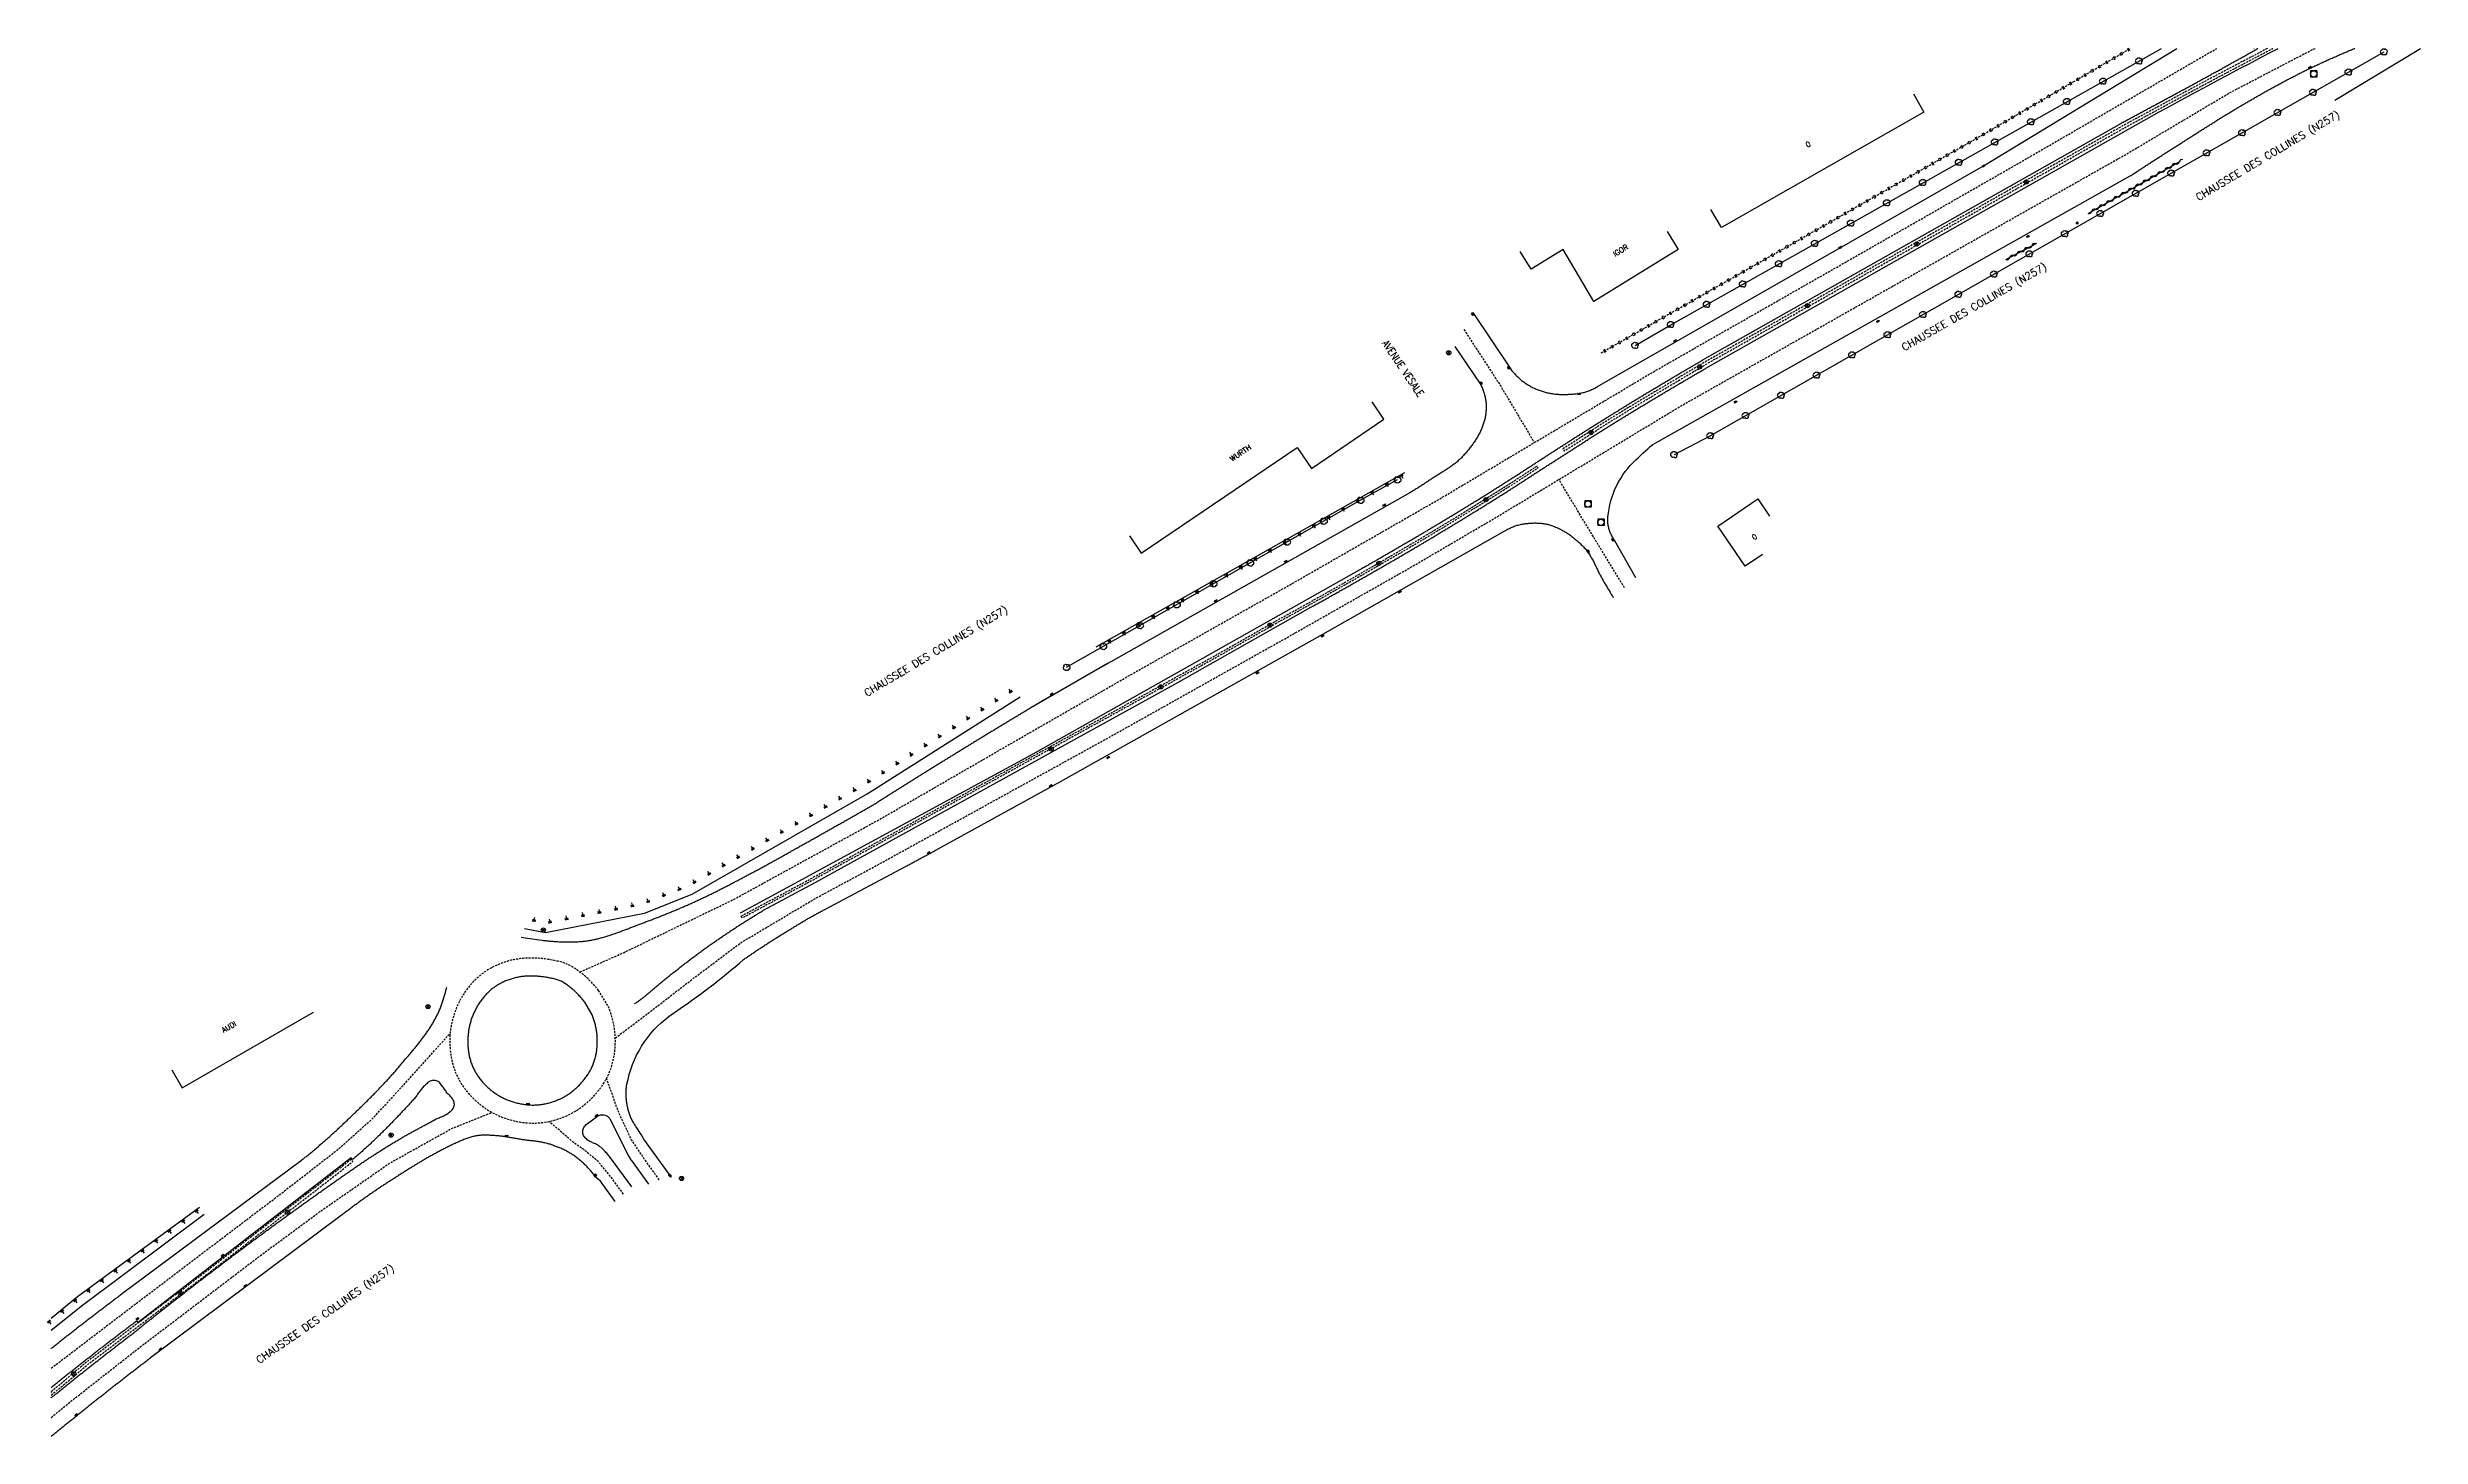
# Model space of a CAD drawing. Header units: millimetres. Extents: x 164999 to 165565, y 157669 to 158000.
import ezdxf
from ezdxf.enums import TextEntityAlignment as Align

# ---------------------------------------------------------------- set-up
doc = ezdxf.new("R2010")
doc.units = ezdxf.units.MM
doc.linetypes.add('DASHED', pattern=[0.75, 0.5, -0.25])
doc.layers.get('0').update_dxf_attribs({"linetype": 'CONTINUOUS'})
for name, color, linetype in [('W0001', 6, 'DASHED'), ('W0008', 7, 'CONTINUOUS'), ('W0100', 7, 'CONTINUOUS'), ('W0112', 1, 'DASHED'), ('W0211', 2, 'CONTINUOUS'), ('W0220', 5, 'DASHED'), ('W0300', 7, 'CONTINUOUS'), ('W0302', 3, 'CONTINUOUS'), ('W0310', 3, 'CONTINUOUS'), ('W0400', 7, 'CONTINUOUS'), ('W0420', 7, 'CONTINUOUS'), ('W0469', 7, 'CONTINUOUS'), ('W0851', 7, 'CONTINUOUS'), ('W0984', 7, 'CONTINUOUS'), ('W0989', 7, 'CONTINUOUS'), ('W0991', 7, 'CONTINUOUS')]:
    doc.layers.add(name, color=color, linetype=linetype)
doc.styles.get("Standard").update_dxf_attribs({"font": 'romans.shx', "width": 0.85})

msp = doc.modelspace()

# ---------------------------------------------------------------- texts
at = {"layer": 'W0984'}
for s, rotation, p in [('IGOR', 31.5785, (165374.08, 157951.84)), ('WURTH', 33.246, (165283.49, 157903.55)), ('AUDI', 30.1577, (165042.36, 157766.74))]:
    msp.add_text(s, height=1.25, rotation=rotation, dxfattribs=at).set_placement(p, align=Align.MIDDLE)
at = {"layer": 'W0989'}
for rotation, p in [(30.7924, (165528.38, 157974.32)), (29.9392, (165458.4, 157938.28)), (31.1359, (165210.92, 157856.2)), (34.8296, (165065.34, 157698.22))]:
    msp.add_text('CHAUSSEE DES COLLINES (N257)', height=1.75, rotation=rotation, dxfattribs=at).set_placement(p, align=Align.MIDDLE)
at = {"layer": 'W0989', "width": 0.85}
msp.add_text('AVENUE VESALE', height=1.75, rotation=304, dxfattribs=at).set_placement((165322.23, 157923.75), align=Align.MIDDLE_CENTER)
at = {"layer": 'W0991'}
for rotation, p in [(29.7242, (165418.76, 157977.13)), (34.3645, (165405.98, 157883.57))]:
    msp.add_text('0', height=1.25, rotation=rotation, dxfattribs=at).set_placement(p, align=Align.MIDDLE)

# ---------------------------------------------------------------- blocks, each defined once
blk = doc.blocks.new('T400')
for p, q in [((-0.15, 0.3), (0.15, 0.3)), ((-0.15, -0.25), (-0.15, 0.3)), ((-0.15, 0.15), (0.15, 0.15)), ((-0.15, 0), (0.15, 0)), ((0.15, 0.3), (0.15, -0.25)), ((-0.15, -0.15), (0.15, -0.15)), ((-0.15, -0.25), (-0.15, -0.3)), ((-0.15, -0.3), (0.15, -0.3)), ((0.15, -0.3), (0.15, -0.25))]:
    blk.add_line(p, q)
blk = doc.blocks.new('T420')
for p, q in [((0.75, 0.75), (-0.75, 0.75)), ((-0.75, 0.75), (-0.75, -0.75)), ((0.75, 0.75), (0.75, -0.75)), ((0.75, -0.75), (-0.75, -0.75))]:
    blk.add_line(p, q)
blk.add_ellipse((0, 0), major_axis=(-0.53, 0.53), ratio=1, start_param=3.926991, end_param=10.210176)
blk = doc.blocks.new('T851')
for p, q in [((-0.25, -0.15), (0, 0.32)), ((0, 0.32), (0.25, -0.15)), ((-0.25, -0.15), (0.25, -0.15))]:
    blk.add_line(p, q)
for major_axis in [(-0.106, 0.106), (-0.0354, 0.0354), (-0.0236, 0.0236)]:
    blk.add_ellipse((0, 0), major_axis=major_axis, ratio=1, start_param=3.926991, end_param=10.210176)
blk = doc.blocks.new('t211o')
at = {"color": 0, "linetype": 'Continuous'}
for p, q in [((-0.29, 0.5), (-0.29, 0)), ((0, 1), (0, 0)), ((0.29, 0.5), (0.29, 0))]:
    blk.add_line(p, q, dxfattribs=at)
blk = doc.blocks.new('t310o')
at = {"color": 0, "linetype": 'Continuous'}
for centre, start, end in [((-0.5, 0.38), 216.8699, 323.1304), ((0.5, -0.37), 36.8699, 143.1303)]:
    blk.add_arc(centre, 0.625, start, end, dxfattribs=at)
blk = doc.blocks.new('t220o')
at = {"color": 0, "linetype": 'Continuous'}
for p, q in [((-0.25, 0.25), (0.25, 0.25)), ((-0.25, -0.25), (0.25, -0.25))]:
    blk.add_line(p, q, dxfattribs=at)
blk = doc.blocks.new('T300')
for p, q in [((-0.8, 0.51), (-0.86, 0.34)), ((-0.86, 0.34), (-0.86, 0.17)), ((-0.86, 0.17), (-0.74, 0.06)), ((-0.69, 0.63), (-0.8, 0.51)), ((-0.8, -0.06), (-0.74, 0.06)), ((-0.74, 0.06), (-0.69, 0.11)), ((-0.57, 0.69), (-0.69, 0.63)), ((-0.46, 0.69), (-0.57, 0.69)), ((-0.29, 0.63), (-0.46, 0.69)), ((-0.29, 0.63), (-0.17, 0.74)), ((-0.23, 0.57), (-0.29, 0.63)), ((-0.17, 0.74), (-0.06, 0.8)), ((-0.06, 0.8), (0.06, 0.8)), ((0.06, 0.8), (0.23, 0.74)), ((0.23, 0.74), (0.34, 0.63)), ((0.34, 0.63), (0.4, 0.51)), ((0.46, 0.46), (0.34, 0.46)), ((0.4, 0.51), (0.4, 0.46)), ((0.57, 0.4), (0.46, 0.46)), ((0.57, 0.4), (0.69, 0.29)), ((0.69, 0.29), (0.74, 0.17)), ((0.74, 0.06), (0.69, -0.17)), ((0.74, 0.17), (0.74, 0.06)), ((-0.8, -0.17), (-0.8, -0.06)), ((-0.8, -0.23), (-0.8, -0.17)), ((-0.74, -0.34), (-0.8, -0.23)), ((-0.69, -0.4), (-0.74, -0.34)), ((-0.51, -0.46), (-0.69, -0.4)), ((-0.4, -0.46), (-0.51, -0.46)), ((-0.4, -0.46), (-0.34, -0.46)), ((-0.34, -0.46), (-0.34, -0.4)), ((-0.34, -0.51), (-0.34, -0.46)), ((-0.29, -0.63), (-0.34, -0.51)), ((-0.17, -0.74), (-0.29, -0.63)), ((-0.06, -0.8), (-0.17, -0.74)), ((0.06, -0.8), (-0.06, -0.8)), ((0.17, -0.74), (0.06, -0.8)), ((0.23, -0.69), (0.17, -0.74)), ((0.29, -0.46), (0.23, -0.46)), ((0.29, -0.63), (0.23, -0.69)), ((0.46, -0.4), (0.29, -0.46)), ((0.34, -0.51), (0.29, -0.63)), ((0.34, -0.51), (0.34, -0.46)), ((0.57, -0.34), (0.46, -0.4)), ((0.63, -0.29), (0.57, -0.34)), ((0.69, -0.17), (0.63, -0.29))]:
    blk.add_line(p, q)
blk = doc.blocks.new('T469')
at = {"color": 0, "linetype": 'Continuous', "flags": 128}
for points in [[(-0.35, 0.35), (0.35, -0.35)], [(-0.35, -0.35), (0.35, 0.35)]]:
    blk.add_lwpolyline(points, dxfattribs=at)
at = {"color": 0, "linetype": 'Continuous'}
blk.add_circle((0, 0), 0.5, dxfattribs=at)

# ---------------------------------------------------------------- linework, layer by layer
at = {"layer": 'W0001', "flags": 128}
for points in [[(165126.04, 157779.81), (165136.56, 157784.49), (165162.43, 157796.99), (165197.44, 157816.2), (165227.45, 157833.54), (165258, 157851.09), (165295.99, 157872.54), (165331.01, 157892.64), (165381.92, 157922.93), (165444.11, 157958.41), (165469.32, 157972.84), (165516.18, 158000)], [(165134.46, 157764.07), (165141.89, 157769.71), (165153.2, 157778.4), (165164.37, 157786.81), (165181.96, 157797.25), (165197.93, 157805.88), (165252.3, 157835.85), (165294.35, 157859.44), (165324.67, 157876.64), (165344.36, 157888.18), (165388.68, 157914.9), (165460.56, 157955.54), (165494.76, 157974.88), (165519.33, 157989.47), (165539.04, 157999.76), (165539.61, 158000)], [(165525.02, 157999.97), (165525.07, 158000)], [(165336.72, 157932.99), (165345.38, 157919.7), (165353.51, 157906.03)], [(165375, 157871.43), (165367.24, 157884.17), (165359.37, 157897.23)], [(165000, 157685.38), (165019.46, 157700.2), (165036.64, 157713.24), (165053.98, 157726.38), (165068.3, 157737.49), (165076.8, 157745.06), (165086.96, 157756.17), (165095.1, 157765.24)], [(165144.95, 157730.29), (165141.57, 157734.97), (165138.35, 157739.81), (165135.2, 157746.54), (165132.37, 157754.46)], [(165000, 157673.62), (165003.17, 157676.27), (165020.86, 157690.16), (165050.11, 157712.41), (165064.04, 157722.69), (165080.58, 157734.2), (165095.41, 157742.48), (165105.06, 157746.35)], [(165136.43, 157726.85), (165133, 157731.53), (165130.37, 157734.66), (165127.11, 157737.35), (165124.52, 157739.16), (165118.67, 157744.2)]]:
    msp.add_lwpolyline(points, dxfattribs=at)
msp.add_lwpolyline([(165130.46, 157775.38), (165130.27, 157775.63), (165130.07, 157775.88), (165129.87, 157776.12), (165129.67, 157776.36), (165129.47, 157776.6), (165129.26, 157776.84), (165129.05, 157777.07), (165128.84, 157777.3), (165128.62, 157777.53), (165128.4, 157777.75), (165128.18, 157777.97), (165127.96, 157778.19), (165127.73, 157778.4), (165127.5, 157778.61), (165127.26, 157778.82), (165127.02, 157779.02), (165126.78, 157779.22), (165126.54, 157779.42), (165126.29, 157779.62), (165126.04, 157779.81), (165125.79, 157780), (165125.54, 157780.18), (165125.29, 157780.36), (165125.03, 157780.54), (165124.75, 157780.72), (165124.46, 157780.9), (165124.15, 157781.09), (165123.83, 157781.27), (165123.49, 157781.45), (165123.14, 157781.62), (165122.76, 157781.78), (165122.37, 157781.94), (165121.96, 157782.08), (165121.53, 157782.21), (165121.14, 157782.31), (165120.81, 157782.38), (165120.54, 157782.44), (165120.26, 157782.5), (165119.98, 157782.56), (165119.69, 157782.61), (165119.41, 157782.66), (165119.12, 157782.72), (165118.84, 157782.76), (165118.55, 157782.81), (165118.26, 157782.85), (165117.97, 157782.9), (165117.68, 157782.93), (165117.38, 157782.97), (165117.09, 157783), (165116.79, 157783.03), (165116.49, 157783.06), (165116.19, 157783.08), (165115.89, 157783.11), (165115.59, 157783.12), (165115.29, 157783.14), (165114.98, 157783.15), (165114.68, 157783.15), (165114.37, 157783.15), (165114.06, 157783.15), (165113.75, 157783.14), (165113.44, 157783.13), (165113.13, 157783.12), (165112.81, 157783.1), (165112.5, 157783.07), (165112.18, 157783.04), (165111.87, 157783.01), (165111.55, 157782.97), (165111.23, 157782.92), (165110.91, 157782.87), (165110.59, 157782.81), (165110.27, 157782.75), (165109.95, 157782.69), (165109.63, 157782.61), (165109.31, 157782.53), (165108.99, 157782.45), (165108.67, 157782.36), (165108.34, 157782.26), (165108.02, 157782.15), (165107.7, 157782.04), (165107.38, 157781.93), (165107.06, 157781.8), (165106.75, 157781.68), (165106.44, 157781.54), (165106.13, 157781.41), (165105.82, 157781.26), (165105.52, 157781.12), (165105.22, 157780.96), (165104.92, 157780.8), (165104.63, 157780.64), (165104.34, 157780.47), (165104.06, 157780.3), (165103.77, 157780.12), (165103.5, 157779.94), (165103.22, 157779.75), (165102.95, 157779.55), (165102.68, 157779.35), (165102.42, 157779.15), (165102.16, 157778.94), (165101.91, 157778.73), (165101.66, 157778.51), (165101.41, 157778.29), (165101.17, 157778.06), (165100.93, 157777.83), (165100.7, 157777.6), (165100.47, 157777.36), (165100.24, 157777.11), (165100.02, 157776.86), (165099.81, 157776.61), (165099.6, 157776.35), (165099.39, 157776.09), (165099.19, 157775.83), (165098.99, 157775.56), (165098.79, 157775.29), (165098.6, 157775.02), (165098.42, 157774.74), (165098.24, 157774.46), (165098.06, 157774.17), (165097.9, 157773.89), (165097.74, 157773.61), (165097.58, 157773.33), (165097.43, 157773.05), (165097.28, 157772.77), (165097.13, 157772.48), (165097, 157772.19), (165096.86, 157771.9), (165096.73, 157771.61), (165096.61, 157771.32), (165096.49, 157771.03), (165096.37, 157770.73), (165096.26, 157770.44), (165096.15, 157770.14), (165096.05, 157769.84), (165095.96, 157769.54), (165095.86, 157769.24), (165095.78, 157768.94), (165095.69, 157768.63), (165095.62, 157768.33), (165095.54, 157768.02), (165095.47, 157767.72), (165095.41, 157767.41), (165095.35, 157767.1), (165095.3, 157766.79), (165095.25, 157766.48), (165095.2, 157766.17), (165095.16, 157765.86), (165095.13, 157765.55), (165095.1, 157765.24), (165095.07, 157764.93), (165095.05, 157764.62), (165095.03, 157764.3), (165095.02, 157763.99), (165095.01, 157763.67), (165095.01, 157763.36), (165095.01, 157763.05), (165095.01, 157762.73), (165095.02, 157762.42), (165095.04, 157762.1), (165095.06, 157761.79), (165095.08, 157761.47), (165095.11, 157761.15), (165095.14, 157760.83), (165095.18, 157760.5), (165095.22, 157760.17), (165095.27, 157759.84), (165095.33, 157759.51), (165095.39, 157759.18), (165095.46, 157758.85), (165095.53, 157758.53), (165095.61, 157758.21), (165095.7, 157757.89), (165095.79, 157757.57), (165095.89, 157757.25), (165095.99, 157756.94), (165096.1, 157756.63), (165096.21, 157756.32), (165096.33, 157756.01), (165096.46, 157755.71), (165096.59, 157755.41), (165096.72, 157755.11), (165096.87, 157754.82), (165097.01, 157754.52), (165097.17, 157754.23), (165097.32, 157753.95), (165097.49, 157753.66), (165097.65, 157753.38), (165097.83, 157753.11), (165098.01, 157752.83), (165098.19, 157752.56), (165098.38, 157752.29), (165098.57, 157752.03), (165098.76, 157751.77), (165098.96, 157751.51), (165099.17, 157751.26), (165099.38, 157751), (165099.59, 157750.76), (165099.81, 157750.51), (165100.03, 157750.27), (165100.25, 157750.03), (165100.48, 157749.8), (165100.71, 157749.57), (165100.94, 157749.35), (165101.18, 157749.13), (165101.42, 157748.91), (165101.66, 157748.7), (165101.91, 157748.49), (165102.16, 157748.29), (165102.41, 157748.09), (165102.66, 157747.9), (165102.92, 157747.71), (165103.18, 157747.52), (165103.44, 157747.34), (165103.7, 157747.16), (165103.97, 157746.99), (165104.24, 157746.82), (165104.51, 157746.66), (165104.79, 157746.5), (165105.06, 157746.35), (165105.34, 157746.2), (165105.62, 157746.05), (165105.91, 157745.91), (165106.19, 157745.77), (165106.48, 157745.64), (165106.77, 157745.51), (165107.06, 157745.39), (165107.36, 157745.27), (165107.65, 157745.16), (165107.95, 157745.05), (165108.25, 157744.94), (165108.55, 157744.84), (165108.85, 157744.75), (165109.15, 157744.65), (165109.46, 157744.57), (165109.77, 157744.48), (165110.08, 157744.4), (165110.39, 157744.33), (165110.7, 157744.26), (165111.02, 157744.19), (165111.34, 157744.13), (165111.66, 157744.07), (165111.98, 157744.02), (165112.3, 157743.98), (165112.62, 157743.94), (165112.94, 157743.9), (165113.26, 157743.87), (165113.59, 157743.85), (165113.91, 157743.83), (165114.23, 157743.82), (165114.55, 157743.81), (165114.87, 157743.81), (165115.19, 157743.81), (165115.51, 157743.82), (165115.83, 157743.84), (165116.15, 157743.86), (165116.46, 157743.88), (165116.78, 157743.91), (165117.1, 157743.95), (165117.42, 157743.99), (165117.73, 157744.03), (165118.05, 157744.09), (165118.36, 157744.14), (165118.67, 157744.2), (165118.99, 157744.27), (165119.3, 157744.34), (165119.61, 157744.42), (165119.92, 157744.5), (165120.23, 157744.59), (165120.53, 157744.68), (165120.84, 157744.78), (165121.14, 157744.88), (165121.45, 157744.99), (165121.75, 157745.1), (165122.06, 157745.21), (165122.36, 157745.34), (165122.66, 157745.47), (165122.96, 157745.6), (165123.26, 157745.74), (165123.55, 157745.88), (165123.84, 157746.02), (165124.12, 157746.18), (165124.4, 157746.33), (165124.68, 157746.49), (165124.96, 157746.65), (165125.23, 157746.82), (165125.5, 157746.99), (165125.76, 157747.17), (165126.02, 157747.35), (165126.28, 157747.53), (165126.54, 157747.72), (165126.79, 157747.91), (165127.03, 157748.11), (165127.28, 157748.3), (165127.52, 157748.51), (165127.76, 157748.71), (165127.99, 157748.92), (165128.22, 157749.13), (165128.45, 157749.34), (165128.67, 157749.56), (165128.89, 157749.78), (165129.1, 157750.01), (165129.32, 157750.23), (165129.53, 157750.46), (165129.73, 157750.69), (165129.94, 157750.93), (165130.13, 157751.16), (165130.33, 157751.4), (165130.52, 157751.65), (165130.72, 157751.9), (165130.92, 157752.16), (165131.12, 157752.44), (165131.32, 157752.72), (165131.51, 157753), (165131.69, 157753.29), (165131.87, 157753.58), (165132.04, 157753.87), (165132.21, 157754.16), (165132.37, 157754.46), (165132.52, 157754.76), (165132.67, 157755.06), (165132.81, 157755.37), (165132.95, 157755.68), (165133.08, 157755.99), (165133.2, 157756.3), (165133.32, 157756.61), (165133.44, 157756.93), (165133.54, 157757.25), (165133.64, 157757.57), (165133.74, 157757.89), (165133.83, 157758.21), (165133.91, 157758.54), (165133.99, 157758.87), (165134.06, 157759.2), (165134.12, 157759.53), (165134.18, 157759.86), (165134.23, 157760.19), (165134.28, 157760.52), (165134.32, 157760.85), (165134.36, 157761.17), (165134.39, 157761.49), (165134.41, 157761.81), (165134.43, 157762.14), (165134.45, 157762.46), (165134.46, 157762.78), (165134.47, 157763.1), (165134.47, 157763.42), (165134.47, 157763.74), (165134.46, 157764.07), (165134.45, 157764.39), (165134.43, 157764.71), (165134.4, 157765.03), (165134.38, 157765.35), (165134.34, 157765.66), (165134.3, 157765.98), (165134.26, 157766.3), (165134.21, 157766.62), (165134.16, 157766.93), (165134.1, 157767.25), (165134.04, 157767.56), (165133.97, 157767.88), (165133.9, 157768.19), (165133.82, 157768.5), (165133.74, 157768.81), (165133.65, 157769.12), (165133.56, 157769.43), (165133.46, 157769.74), (165133.36, 157770.04), (165133.26, 157770.35), (165133.15, 157770.65), (165133.03, 157770.96), (165132.8, 157771.54), (165130.76, 157774.98)], close=True, dxfattribs=at)
at = {"layer": 'W0008', "flags": 128}
for points in [[(165139.07, 157772.34), (165139.4, 157772.48), (165139.59, 157772.59), (165139.76, 157772.72), (165139.96, 157772.86), (165140.16, 157773.01), (165140.36, 157773.16), (165140.55, 157773.31), (165140.75, 157773.46), (165140.94, 157773.62), (165141.14, 157773.77), (165141.33, 157773.92), (165141.52, 157774.08), (165141.71, 157774.24), (165141.9, 157774.39), (165142.09, 157774.55), (165142.28, 157774.71), (165142.47, 157774.87), (165142.66, 157775.03), (165142.85, 157775.19), (165143.04, 157775.35), (165143.23, 157775.51), (165143.41, 157775.67), (165143.6, 157775.83), (165143.79, 157775.99), (165143.98, 157776.15), (165144.16, 157776.31), (165144.35, 157776.47), (165144.54, 157776.63), (165144.73, 157776.79), (165144.92, 157776.95), (165145.11, 157777.11), (165145.3, 157777.27), (165145.49, 157777.43), (165145.68, 157777.58), (165145.87, 157777.74), (165146.06, 157777.9), (165146.25, 157778.05), (165146.44, 157778.21), (165146.64, 157778.36), (165146.83, 157778.51), (165147.03, 157778.67), (165147.22, 157778.82), (165147.42, 157778.98), (165147.61, 157779.13), (165147.81, 157779.28), (165148, 157779.44), (165148.2, 157779.59), (165148.39, 157779.75), (165148.59, 157779.9), (165148.78, 157780.05), (165148.98, 157780.21), (165149.17, 157780.36), (165149.37, 157780.51), (165149.57, 157780.67), (165149.76, 157780.82), (165149.96, 157780.97), (165150.15, 157781.13), (165150.35, 157781.28), (165150.55, 157781.43), (165150.74, 157781.58), (165150.94, 157781.73), (165151.14, 157781.89), (165151.33, 157782.04), (165151.53, 157782.19), (165151.73, 157782.34), (165151.93, 157782.49), (165152.12, 157782.64), (165152.32, 157782.79), (165152.52, 157782.94), (165152.72, 157783.09), (165152.92, 157783.24), (165153.11, 157783.39), (165153.31, 157783.54), (165153.51, 157783.69), (165153.71, 157783.84), (165153.91, 157783.99), (165154.11, 157784.14), (165154.31, 157784.29), (165154.51, 157784.43), (165154.71, 157784.58), (165154.91, 157784.73), (165155.11, 157784.88), (165155.31, 157785.02), (165155.51, 157785.17), (165155.71, 157785.31), (165155.92, 157785.46), (165156.12, 157785.6), (165156.32, 157785.75), (165156.52, 157785.89), (165156.73, 157786.04), (165156.93, 157786.18), (165157.13, 157786.32), (165157.34, 157786.47), (165157.54, 157786.61), (165157.75, 157786.75), (165157.95, 157786.89), (165158.15, 157787.03), (165158.36, 157787.18), (165158.56, 157787.32), (165158.77, 157787.46), (165158.97, 157787.6), (165159.18, 157787.74), (165159.38, 157787.88), (165159.59, 157788.02), (165159.79, 157788.16), (165160, 157788.3), (165160.21, 157788.44), (165160.41, 157788.58), (165160.62, 157788.72), (165160.83, 157788.86), (165161.03, 157788.99), (165161.24, 157789.13), (165161.45, 157789.27), (165161.65, 157789.41), (165161.86, 157789.55), (165162.07, 157789.68), (165162.27, 157789.82), (165162.48, 157789.96), (165162.69, 157790.09), (165162.9, 157790.23), (165163.11, 157790.36), (165163.32, 157790.5), (165163.52, 157790.64), (165163.73, 157790.77), (165163.94, 157790.91), (165164.15, 157791.04), (165164.36, 157791.18), (165164.57, 157791.31), (165164.78, 157791.44), (165164.99, 157791.58), (165165.2, 157791.71), (165165.41, 157791.84), (165165.62, 157791.98), (165165.83, 157792.11), (165166.04, 157792.24), (165166.25, 157792.37), (165166.46, 157792.51), (165166.67, 157792.64), (165166.88, 157792.77), (165167.09, 157792.9), (165167.31, 157793.03), (165167.52, 157793.16), (165167.73, 157793.29), (165167.94, 157793.42), (165168.15, 157793.55), (165168.37, 157793.68), (165168.58, 157793.81), (165168.79, 157793.94), (165169, 157794.07), (165169.22, 157794.2), (165169.43, 157794.33), (165169.64, 157794.46), (165182.06, 157801.15), (165267.84, 157848.44), (165300.22, 157866.76), (165300.44, 157866.88), (165300.65, 157867), (165300.87, 157867.12), (165301.09, 157867.24), (165301.31, 157867.36), (165301.53, 157867.48), (165301.75, 157867.6), (165301.96, 157867.73), (165302.18, 157867.85), (165302.4, 157867.97), (165302.62, 157868.09), (165302.84, 157868.21), (165303.05, 157868.33), (165303.27, 157868.45), (165303.49, 157868.58), (165303.71, 157868.7), (165303.93, 157868.82), (165304.14, 157868.94), (165304.36, 157869.06), (165304.58, 157869.18), (165304.8, 157869.31), (165305.01, 157869.43), (165305.23, 157869.55), (165305.45, 157869.67), (165305.67, 157869.79), (165305.88, 157869.92), (165306.1, 157870.04), (165306.32, 157870.16), (165306.54, 157870.28), (165306.75, 157870.4), (165306.97, 157870.53), (165307.19, 157870.65), (165307.41, 157870.77), (165307.62, 157870.89), (165307.84, 157871.02), (165308.06, 157871.14), (165308.28, 157871.26), (165308.49, 157871.38), (165308.71, 157871.51), (165308.93, 157871.63), (165309.14, 157871.75), (165309.36, 157871.88), (165309.58, 157872), (165309.8, 157872.12), (165310.01, 157872.25), (165310.23, 157872.37), (165310.45, 157872.49), (165310.66, 157872.61), (165310.88, 157872.74), (165311.1, 157872.86), (165311.31, 157872.98), (165311.53, 157873.11), (165311.75, 157873.23), (165311.96, 157873.36), (165312.18, 157873.48), (165312.4, 157873.6), (165312.62, 157873.73), (165312.83, 157873.85), (165313.05, 157873.97), (165313.26, 157874.1), (165313.48, 157874.22), (165313.7, 157874.35), (165313.91, 157874.47), (165314.13, 157874.59), (165314.35, 157874.72), (165314.56, 157874.84), (165314.78, 157874.97), (165315, 157875.09), (165315.21, 157875.21), (165315.43, 157875.34), (165315.65, 157875.46), (165315.86, 157875.59), (165316.08, 157875.71), (165316.29, 157875.84), (165316.51, 157875.96), (165316.73, 157876.09), (165316.94, 157876.21), (165317.16, 157876.34), (165317.37, 157876.46), (165317.59, 157876.59), (165317.81, 157876.71), (165318.02, 157876.84), (165318.24, 157876.96), (165318.45, 157877.09), (165318.67, 157877.21), (165318.89, 157877.34), (165319.1, 157877.46), (165319.32, 157877.59), (165319.53, 157877.71), (165319.75, 157877.84), (165319.96, 157877.96), (165320.18, 157878.09), (165320.4, 157878.21), (165320.61, 157878.34), (165320.83, 157878.47), (165321.04, 157878.59), (165321.26, 157878.72), (165321.47, 157878.84), (165321.69, 157878.97), (165321.9, 157879.09), (165322.12, 157879.22), (165322.33, 157879.35), (165322.55, 157879.47), (165322.77, 157879.6), (165322.98, 157879.73), (165323.2, 157879.85), (165323.41, 157879.98), (165323.63, 157880.1), (165323.84, 157880.23), (165324.06, 157880.36), (165324.27, 157880.48), (165324.49, 157880.61), (165324.7, 157880.74), (165324.92, 157880.86), (165325.13, 157880.99), (165325.35, 157881.12), (165325.57, 157881.25), (165325.78, 157881.37), (165326, 157881.5), (165326.21, 157881.63), (165326.43, 157881.76), (165326.65, 157881.89), (165326.86, 157882.01), (165327.08, 157882.14), (165327.29, 157882.27), (165327.51, 157882.4), (165327.72, 157882.53), (165327.94, 157882.65), (165328.15, 157882.78), (165328.37, 157882.91), (165328.59, 157883.04), (165328.8, 157883.17), (165329.02, 157883.3), (165329.23, 157883.43), (165329.45, 157883.55), (165329.66, 157883.68), (165329.88, 157883.81), (165330.09, 157883.94), (165330.31, 157884.07), (165330.52, 157884.2), (165330.74, 157884.33), (165330.95, 157884.46), (165331.17, 157884.59), (165331.38, 157884.72), (165331.6, 157884.84), (165331.81, 157884.97), (165332.03, 157885.1), (165332.24, 157885.23), (165332.46, 157885.36), (165332.67, 157885.49), (165332.89, 157885.62), (165333.1, 157885.75), (165333.32, 157885.88), (165333.53, 157886.01), (165333.75, 157886.14), (165333.96, 157886.27), (165334.18, 157886.4), (165334.39, 157886.53), (165334.6, 157886.66), (165334.82, 157886.79), (165335.03, 157886.92), (165335.25, 157887.05), (165335.46, 157887.18), (165335.68, 157887.31), (165335.89, 157887.44), (165336.1, 157887.57), (165336.32, 157887.71), (165336.53, 157887.84), (165336.75, 157887.97), (165336.96, 157888.1), (165337.18, 157888.23), (165337.39, 157888.36), (165337.6, 157888.49), (165337.82, 157888.62), (165338.03, 157888.75), (165338.24, 157888.88), (165338.46, 157889.02), (165338.67, 157889.15), (165338.89, 157889.28), (165339.1, 157889.41), (165339.31, 157889.54), (165339.53, 157889.67), (165339.74, 157889.8), (165339.95, 157889.94), (165340.17, 157890.07), (165340.38, 157890.2), (165340.59, 157890.33), (165340.81, 157890.46), (165341.02, 157890.59), (165341.23, 157890.73), (165341.45, 157890.86), (165341.66, 157890.99), (165341.87, 157891.12), (165342.09, 157891.25), (165342.3, 157891.39), (165342.51, 157891.52), (165342.73, 157891.65), (165342.94, 157891.78), (165343.15, 157891.92), (165343.37, 157892.05), (165343.58, 157892.18), (165343.79, 157892.31), (165344.01, 157892.45), (165344.22, 157892.58), (165344.43, 157892.71), (165344.64, 157892.85), (165344.86, 157892.98), (165345.07, 157893.11), (165345.28, 157893.24), (165345.49, 157893.38), (165345.7, 157893.51), (165345.91, 157893.64), (165346.12, 157893.77), (165346.33, 157893.91), (165346.54, 157894.04), (165346.75, 157894.17), (165346.96, 157894.31), (165347.17, 157894.44), (165347.38, 157894.58), (165347.59, 157894.71), (165347.8, 157894.84), (165348.01, 157894.98), (165348.22, 157895.11), (165348.43, 157895.25), (165348.64, 157895.38), (165348.85, 157895.52), (165349.06, 157895.65), (165349.27, 157895.79), (165349.48, 157895.92), (165349.69, 157896.06), (165349.9, 157896.19), (165350.1, 157896.33), (165350.31, 157896.46), (165350.52, 157896.6), (165350.73, 157896.73), (165350.94, 157896.87), (165351.15, 157897.01), (165351.36, 157897.14), (165351.57, 157897.28), (165351.78, 157897.41), (165351.98, 157897.55), (165352.19, 157897.68), (165352.4, 157897.82), (165352.61, 157897.95), (165352.82, 157898.09), (165353.03, 157898.23), (165353.24, 157898.36), (165353.45, 157898.5), (165353.66, 157898.63), (165353.86, 157898.77), (165354.07, 157898.9), (165354.28, 157899.04), (165354.49, 157899.17), (165354.7, 157899.31), (165354.91, 157899.44), (165355.12, 157899.58), (165355.33, 157899.71), (165355.54, 157899.85), (165355.76, 157899.98), (165355.97, 157900.12), (165356.18, 157900.26), (165356.39, 157900.39), (165356.6, 157900.53), (165356.81, 157900.66), (165357.03, 157900.8), (165357.24, 157900.94), (165357.45, 157901.07), (165357.66, 157901.21), (165357.87, 157901.34), (165358.08, 157901.48), (165358.3, 157901.62), (165358.51, 157901.75), (165358.72, 157901.89), (165358.93, 157902.02), (165359.14, 157902.16), (165359.35, 157902.3), (165359.57, 157902.43), (165359.78, 157902.57), (165359.99, 157902.7), (165360.2, 157902.84), (165360.41, 157902.98), (165360.63, 157903.11), (165360.84, 157903.25), (165361.05, 157903.38), (165361.26, 157903.52), (165361.47, 157903.66), (165361.68, 157903.79), (165361.9, 157903.93), (165362.11, 157904.06), (165362.32, 157904.2), (165362.53, 157904.34), (165362.74, 157904.47), (165362.95, 157904.61), (165363.17, 157904.74), (165363.38, 157904.88), (165363.59, 157905.02), (165363.8, 157905.15), (165364.01, 157905.29), (165364.23, 157905.42), (165364.44, 157905.56), (165364.65, 157905.69), (165364.86, 157905.83), (165365.07, 157905.97), (165365.28, 157906.1), (165365.49, 157906.24), (165365.7, 157906.37), (165365.91, 157906.51), (165366.12, 157906.64), (165366.33, 157906.78), (165366.54, 157906.91), (165366.75, 157907.05), (165366.96, 157907.18), (165367.17, 157907.32), (165367.38, 157907.45), (165367.59, 157907.58), (165367.8, 157907.72), (165368.01, 157907.85), (165368.22, 157907.99), (165368.43, 157908.12), (165368.64, 157908.25), (165368.85, 157908.39), (165369.06, 157908.52), (165369.27, 157908.65), (165369.49, 157908.79), (165369.7, 157908.92), (165369.91, 157909.05), (165370.12, 157909.18), (165370.33, 157909.32), (165370.54, 157909.45), (165370.75, 157909.58), (165370.96, 157909.71), (165371.17, 157909.84), (165371.39, 157909.98), (165371.6, 157910.11), (165371.81, 157910.24), (165372.02, 157910.37), (165372.23, 157910.5), (165372.44, 157910.63), (165372.66, 157910.77), (165372.87, 157910.9), (165373.08, 157911.03), (165373.29, 157911.16), (165373.51, 157911.29), (165373.72, 157911.42), (165373.93, 157911.55), (165374.14, 157911.68), (165374.36, 157911.81), (165374.57, 157911.94), (165374.79, 157912.07), (165375, 157912.2), (165375.21, 157912.33), (165375.43, 157912.47), (165375.64, 157912.6), (165375.86, 157912.73), (165376.07, 157912.86), (165376.29, 157912.99), (165376.5, 157913.12), (165376.71, 157913.25), (165376.93, 157913.38), (165377.14, 157913.51), (165377.36, 157913.64), (165377.57, 157913.77), (165377.79, 157913.9), (165378, 157914.03), (165378.22, 157914.16), (165378.43, 157914.29), (165378.65, 157914.42), (165378.86, 157914.55), (165379.08, 157914.68), (165379.29, 157914.81), (165379.51, 157914.94), (165379.72, 157915.07), (165379.94, 157915.2), (165380.15, 157915.33), (165380.37, 157915.46), (165380.58, 157915.59), (165380.8, 157915.72), (165381.01, 157915.85), (165381.23, 157915.98), (165381.44, 157916.11), (165381.66, 157916.24), (165381.87, 157916.36), (165382.09, 157916.49), (165382.3, 157916.62), (165382.52, 157916.75), (165382.73, 157916.88), (165382.95, 157917.01), (165383.17, 157917.14), (165383.38, 157917.27), (165383.6, 157917.4), (165383.81, 157917.52), (165384.03, 157917.65), (165384.24, 157917.78), (165384.46, 157917.91), (165384.68, 157918.04), (165384.89, 157918.17), (165385.11, 157918.3), (165385.32, 157918.42), (165385.54, 157918.55), (165385.75, 157918.68), (165385.97, 157918.81), (165386.19, 157918.94), (165386.4, 157919.06), (165386.62, 157919.19), (165386.83, 157919.32), (165387.05, 157919.45), (165387.27, 157919.58), (165387.48, 157919.7), (165387.7, 157919.83), (165387.92, 157919.96), (165388.13, 157920.09), (165388.35, 157920.21), (165388.56, 157920.34), (165388.78, 157920.47), (165389, 157920.6), (165389.21, 157920.72), (165389.43, 157920.85), (165389.65, 157920.98), (165389.86, 157921.1), (165390.08, 157921.23), (165390.3, 157921.36), (165390.51, 157921.48), (165390.73, 157921.61), (165390.95, 157921.74), (165391.16, 157921.86), (165391.38, 157921.99), (165391.6, 157922.12), (165391.81, 157922.24), (165392.03, 157922.37), (165392.25, 157922.5), (165392.46, 157922.62), (165392.68, 157922.75), (165392.9, 157922.88), (165393.12, 157923), (165393.33, 157923.13), (165393.55, 157923.25), (165393.77, 157923.38), (165393.98, 157923.51), (165394.2, 157923.63), (165394.42, 157923.76), (165502.48, 157984.87, -0.005164), (165530.84, 158000, -0.005164)], [(165377.69, 157873.76), (165372.68, 157882.64), (165372.54, 157882.85), (165372.4, 157883.07), (165372.27, 157883.28), (165372.15, 157883.5), (165372.03, 157883.72), (165371.92, 157883.94), (165371.81, 157884.16), (165371.71, 157884.39), (165371.62, 157884.62), (165371.53, 157884.85), (165371.45, 157885.08), (165371.38, 157885.32), (165371.31, 157885.55), (165371.25, 157885.79), (165371.19, 157886.03), (165371.15, 157886.28), (165371.1, 157886.53), (165371.07, 157886.77), (165371.03, 157887.02), (165371.01, 157887.28, -0.191671), (165377.16, 157901.34, -0.015712), (165381.74, 157905.59), (165495.56, 157969.6), (165495.77, 157969.74), (165495.98, 157969.87), (165496.18, 157970.01), (165496.39, 157970.15), (165496.6, 157970.28), (165496.81, 157970.42), (165497.02, 157970.56), (165497.22, 157970.69), (165497.43, 157970.83), (165497.64, 157970.96), (165497.85, 157971.1), (165498.06, 157971.24), (165498.27, 157971.37), (165498.47, 157971.51), (165498.68, 157971.64), (165498.89, 157971.78), (165499.1, 157971.92), (165499.31, 157972.05), (165499.52, 157972.19), (165499.73, 157972.32), (165499.93, 157972.46), (165500.14, 157972.59), (165500.35, 157972.73), (165500.56, 157972.86), (165500.77, 157973), (165500.98, 157973.13), (165501.19, 157973.27), (165501.4, 157973.4), (165501.61, 157973.54), (165501.82, 157973.67), (165502.02, 157973.81), (165502.23, 157973.94), (165502.44, 157974.08), (165502.65, 157974.21), (165502.86, 157974.35), (165503.07, 157974.48), (165503.28, 157974.61), (165503.49, 157974.75), (165503.7, 157974.88), (165503.91, 157975.02), (165504.12, 157975.15), (165504.33, 157975.28), (165504.54, 157975.42), (165504.75, 157975.55), (165504.96, 157975.69), (165505.17, 157975.82), (165505.38, 157975.95), (165505.59, 157976.09), (165505.8, 157976.22), (165506.01, 157976.35), (165506.22, 157976.49), (165506.43, 157976.62), (165506.64, 157976.75), (165506.85, 157976.89), (165507.06, 157977.02), (165507.27, 157977.16), (165507.48, 157977.29), (165507.69, 157977.42), (165507.9, 157977.56), (165508.11, 157977.69), (165508.32, 157977.83), (165508.53, 157977.96), (165508.74, 157978.09), (165508.95, 157978.23), (165509.16, 157978.36), (165509.37, 157978.5), (165509.58, 157978.63), (165509.79, 157978.77), (165510, 157978.9), (165510.21, 157979.03), (165510.42, 157979.17), (165510.63, 157979.3), (165510.84, 157979.44), (165511.05, 157979.57), (165511.26, 157979.7), (165511.47, 157979.84), (165511.68, 157979.97), (165511.89, 157980.11), (165512.1, 157980.24), (165512.31, 157980.37), (165512.52, 157980.51), (165512.73, 157980.64), (165512.94, 157980.77), (165513.15, 157980.91), (165513.36, 157981.04), (165513.57, 157981.17), (165513.78, 157981.31), (165513.99, 157981.44), (165514.2, 157981.57), (165514.41, 157981.71), (165514.62, 157981.84), (165514.84, 157981.97), (165515.05, 157982.1), (165515.26, 157982.24), (165515.47, 157982.37), (165515.68, 157982.5), (165515.89, 157982.63), (165516.1, 157982.76), (165516.31, 157982.9), (165516.52, 157983.03), (165516.74, 157983.16), (165516.95, 157983.29), (165517.16, 157983.42), (165517.37, 157983.55), (165517.58, 157983.68), (165517.79, 157983.81), (165518.01, 157983.94), (165518.22, 157984.08), (165518.43, 157984.21), (165518.64, 157984.34), (165518.86, 157984.47), (165519.07, 157984.6), (165519.28, 157984.72), (165519.5, 157984.85), (165519.71, 157984.98), (165519.92, 157985.11), (165520.13, 157985.24), (165520.35, 157985.37), (165520.56, 157985.5), (165520.78, 157985.63), (165520.99, 157985.75), (165521.2, 157985.88), (165521.42, 157986.01), (165521.63, 157986.13), (165521.85, 157986.26), (165522.06, 157986.39), (165522.28, 157986.51), (165522.49, 157986.64), (165522.71, 157986.77), (165522.92, 157986.89), (165523.14, 157987.02), (165523.35, 157987.14), (165523.57, 157987.27), (165523.78, 157987.39), (165524, 157987.52), (165524.21, 157987.64), (165524.43, 157987.76), (165524.64, 157987.89), (165524.86, 157988.01), (165525.07, 157988.14), (165525.29, 157988.26), (165525.5, 157988.38), (165525.72, 157988.51), (165525.94, 157988.63), (165526.15, 157988.75), (165526.37, 157988.88), (165526.58, 157989), (165526.8, 157989.12), (165527.02, 157989.24), (165527.23, 157989.37), (165527.45, 157989.49), (165527.66, 157989.61), (165527.88, 157989.73), (165528.1, 157989.85), (165528.32, 157989.97), (165528.53, 157990.09), (165528.75, 157990.22), (165528.97, 157990.34), (165529.18, 157990.46), (165529.4, 157990.58), (165529.62, 157990.7), (165529.84, 157990.82), (165530.05, 157990.94), (165530.27, 157991.06), (165530.49, 157991.17), (165530.71, 157991.29), (165530.93, 157991.41), (165531.14, 157991.53), (165531.36, 157991.65), (165531.58, 157991.77), (165531.8, 157991.88), (165532.02, 157992), (165532.24, 157992.12), (165532.46, 157992.24), (165532.68, 157992.35), (165532.9, 157992.47), (165533.12, 157992.59), (165533.34, 157992.7), (165533.55, 157992.82), (165533.77, 157992.93), (165534, 157993.05), (165534.22, 157993.16), (165534.44, 157993.28), (165534.66, 157993.39), (165534.88, 157993.5), (165535.1, 157993.62), (165535.32, 157993.73), (165535.54, 157993.84), (165535.76, 157993.96), (165535.98, 157994.07), (165536.21, 157994.18), (165536.43, 157994.29), (165536.65, 157994.4), (165536.87, 157994.52), (165537.09, 157994.63), (165537.32, 157994.74), (165537.54, 157994.85), (165537.76, 157994.96), (165537.99, 157995.07), (165538.21, 157995.17), (165538.43, 157995.28), (165538.66, 157995.39), (165538.89, 157995.5), (165539.11, 157995.61), (165539.34, 157995.72), (165539.57, 157995.83), (165539.8, 157995.93), (165540.02, 157996.04), (165540.25, 157996.15), (165540.48, 157996.26), (165540.71, 157996.36), (165540.94, 157996.47), (165541.16, 157996.57), (165541.39, 157996.68), (165541.62, 157996.78), (165541.85, 157996.89), (165542.08, 157996.99), (165542.31, 157997.09), (165542.54, 157997.2), (165542.77, 157997.3), (165543, 157997.4), (165543.23, 157997.51), (165543.46, 157997.61), (165543.69, 157997.71), (165543.92, 157997.81), (165544.15, 157997.91), (165544.38, 157998.01), (165544.61, 157998.11), (165544.84, 157998.21), (165545.07, 157998.31), (165545.3, 157998.41), (165545.53, 157998.51), (165545.76, 157998.61), (165545.99, 157998.71), (165546.22, 157998.81), (165546.46, 157998.91), (165546.69, 157999.01), (165546.92, 157999.11), (165547.15, 157999.21), (165547.38, 157999.3), (165547.61, 157999.4), (165547.85, 157999.5), (165548.08, 157999.6), (165548.31, 157999.69), (165548.54, 157999.79), (165548.77, 157999.89), (165549.01, 157999.98), (165549.05, 158000)], [(165147.55, 157731.31), (165141.26, 157740), (165140.66, 157741.08), (165139.44, 157742.89), (165139.3, 157743.1), (165139.16, 157743.31), (165139.02, 157743.53), (165138.89, 157743.74), (165138.76, 157743.96), (165138.64, 157744.18), (165138.52, 157744.4), (165138.41, 157744.63), (165138.3, 157744.85), (165138.2, 157745.08), (165138.1, 157745.31), (165138, 157745.54), (165137.91, 157745.77), (165137.83, 157746.01), (165137.74, 157746.24), (165137.67, 157746.48), (165137.6, 157746.72), (165137.53, 157746.97), (165137.46, 157747.21), (165137.41, 157747.46), (165137.35, 157747.71), (165137.3, 157747.96), (165137.26, 157748.21), (165137.22, 157748.46), (165137.18, 157748.71), (165137.14, 157748.96), (165137.11, 157749.22), (165137.09, 157749.47), (165137.06, 157749.72), (165137.05, 157749.97), (165137.03, 157750.22), (165137.02, 157750.47), (165137.02, 157750.72), (165137.02, 157750.97), (165137.02, 157751.22), (165137.03, 157751.47), (165137.05, 157751.72), (165137.07, 157751.97), (165137.09, 157752.22), (165137.12, 157752.47), (165137.16, 157752.72), (165137.2, 157752.97), (165137.25, 157753.22), (165137.3, 157753.47), (165137.36, 157753.72), (165137.42, 157753.96), (165137.5, 157754.21, -0.191315), (165148.31, 157770, 0.03017), (165165.04, 157782.8), (165165.25, 157782.94), (165165.45, 157783.08), (165165.66, 157783.22), (165165.86, 157783.36), (165166.07, 157783.51), (165166.27, 157783.65), (165166.48, 157783.79), (165166.68, 157783.93), (165166.89, 157784.07), (165167.1, 157784.21), (165167.3, 157784.35), (165167.51, 157784.49), (165167.72, 157784.63), (165167.92, 157784.77), (165168.13, 157784.91), (165168.34, 157785.04), (165168.55, 157785.18), (165168.75, 157785.32), (165168.96, 157785.46), (165169.17, 157785.6), (165169.38, 157785.73), (165169.59, 157785.87), (165169.8, 157786.01), (165170.01, 157786.14), (165170.21, 157786.28), (165170.42, 157786.41), (165170.63, 157786.55), (165170.84, 157786.68), (165171.05, 157786.82), (165171.26, 157786.95), (165171.47, 157787.09), (165171.68, 157787.22), (165171.89, 157787.36), (165172.1, 157787.49), (165172.31, 157787.62), (165172.53, 157787.76), (165172.74, 157787.89), (165172.95, 157788.02), (165173.16, 157788.16), (165173.37, 157788.29), (165173.58, 157788.42), (165173.79, 157788.55), (165174, 157788.68), (165174.22, 157788.82), (165174.43, 157788.95), (165174.64, 157789.08), (165174.85, 157789.21), (165175.07, 157789.34), (165175.28, 157789.47), (165175.49, 157789.6), (165175.7, 157789.73), (165175.92, 157789.86), (165176.13, 157789.99), (165176.34, 157790.12), (165176.56, 157790.25), (165176.77, 157790.38), (165176.98, 157790.51), (165177.2, 157790.64), (165177.41, 157790.77), (165177.62, 157790.9), (165177.84, 157791.03), (165178.05, 157791.15), (165178.26, 157791.28), (165178.48, 157791.41), (165178.69, 157791.54), (165178.91, 157791.67), (165179.12, 157791.79), (165179.34, 157791.92), (165179.55, 157792.05), (165179.76, 157792.17), (165179.97, 157792.3), (165180.18, 157792.42), (165180.39, 157792.54), (165180.6, 157792.67), (165180.82, 157792.79), (165181.03, 157792.91), (165181.24, 157793.03), (165181.46, 157793.15), (165181.67, 157793.27), (165181.88, 157793.39), (165182.1, 157793.5), (165182.31, 157793.62), (165182.53, 157793.74), (165182.74, 157793.85), (165182.96, 157793.97), (165183.17, 157794.08), (165183.39, 157794.2), (165183.6, 157794.31), (165183.82, 157794.42), (165184.04, 157794.54), (165184.26, 157794.65), (165203.78, 157805.03), (165204, 157805.15), (165204.22, 157805.27), (165204.44, 157805.39), (165204.65, 157805.51), (165204.87, 157805.62), (165205.09, 157805.74), (165205.31, 157805.86), (165205.53, 157805.98), (165205.74, 157806.1), (165205.96, 157806.22), (165206.18, 157806.34), (165206.4, 157806.45), (165206.62, 157806.57), (165206.84, 157806.69), (165207.06, 157806.81), (165207.27, 157806.93), (165207.49, 157807.05), (165207.71, 157807.16), (165207.93, 157807.28), (165208.15, 157807.4), (165208.37, 157807.52), (165208.58, 157807.63), (165208.8, 157807.75), (165209.01, 157807.86), (165209.23, 157807.98), (165209.44, 157808.1), (165209.66, 157808.21), (165209.87, 157808.33), (165210.09, 157808.44), (165210.3, 157808.56), (165210.52, 157808.67), (165240.75, 157825.3), (165303.1, 157860.37), (165346.45, 157884.97), (165346.67, 157885.11), (165346.89, 157885.23), (165347.12, 157885.36), (165347.34, 157885.47), (165347.57, 157885.58), (165347.8, 157885.69), (165348.03, 157885.79), (165348.26, 157885.89), (165348.5, 157885.98), (165348.73, 157886.07), (165348.97, 157886.15), (165349.21, 157886.23), (165349.45, 157886.31), (165349.7, 157886.37), (165349.94, 157886.44), (165350.19, 157886.49), (165350.44, 157886.55), (165350.69, 157886.6), (165350.94, 157886.64), (165351.2, 157886.68), (165351.45, 157886.71), (165351.7, 157886.74), (165351.95, 157886.77), (165352.2, 157886.8), (165352.45, 157886.82), (165352.7, 157886.84), (165352.95, 157886.85), (165353.2, 157886.86), (165353.44, 157886.87), (165353.69, 157886.87), (165353.94, 157886.87), (165354.19, 157886.86), (165354.44, 157886.86), (165354.68, 157886.84), (165354.93, 157886.82), (165355.18, 157886.8), (165355.42, 157886.77), (165355.67, 157886.74), (165355.92, 157886.7), (165356.16, 157886.65), (165356.41, 157886.6), (165356.65, 157886.55), (165356.9, 157886.48), (165357.14, 157886.42), (165357.38, 157886.34), (165357.63, 157886.26), (165357.87, 157886.18), (165358.11, 157886.09), (165358.35, 157885.99), (165358.58, 157885.9), (165358.82, 157885.8), (165359.05, 157885.7), (165359.27, 157885.59), (165359.5, 157885.48), (165359.73, 157885.37), (165359.95, 157885.26), (165360.17, 157885.14), (165360.39, 157885.02), (165360.6, 157884.9), (165360.82, 157884.77), (165361.03, 157884.64), (165361.24, 157884.51), (165361.45, 157884.37), (165361.66, 157884.24), (165361.86, 157884.09), (165362.06, 157883.95), (165362.26, 157883.81), (165362.46, 157883.66), (165362.66, 157883.51), (165362.86, 157883.35), (165363.05, 157883.19), (165363.24, 157883.04), (165363.43, 157882.87), (165363.62, 157882.71), (165363.81, 157882.54), (165363.99, 157882.38), (165364.18, 157882.21), (165364.36, 157882.03), (165364.54, 157881.86), (165364.72, 157881.68), (165364.9, 157881.5), (165365.08, 157881.32), (165365.25, 157881.14), (165365.43, 157880.95), (165365.6, 157880.76), (165365.77, 157880.56), (165365.93, 157880.37), (165366.08, 157880.17), (165366.24, 157879.96), (165366.38, 157879.76), (165366.53, 157879.55), (165366.66, 157879.34), (165366.8, 157879.12), (165366.93, 157878.91), (165367.06, 157878.69), (165367.18, 157878.47), (165367.31, 157878.25), (165367.43, 157878.03), (165367.54, 157877.81), (165367.66, 157877.59), (165367.77, 157877.36), (165367.88, 157877.13), (165368, 157876.91), (165368.11, 157876.68), (165368.22, 157876.45), (165368.32, 157876.23), (165368.43, 157876), (165368.54, 157875.77), (165368.65, 157875.54), (165368.76, 157875.32), (165368.87, 157875.09), (165368.99, 157874.86), (165369.1, 157874.64), (165369.22, 157874.41), (165369.33, 157874.19), (165369.45, 157873.97), (165369.58, 157873.75), (165369.7, 157873.53), (165369.83, 157873.32), (165369.95, 157873.11), (165370.07, 157872.9), (165370.2, 157872.68), (165370.32, 157872.47), (165370.44, 157872.26), (165370.57, 157872.05), (165370.69, 157871.84), (165370.82, 157871.63), (165370.94, 157871.42), (165371.07, 157871.2), (165371.19, 157870.99), (165371.32, 157870.78), (165371.44, 157870.57), (165371.57, 157870.36), (165371.69, 157870.15), (165371.82, 157869.94), (165371.94, 157869.73), (165372.07, 157869.52), (165372.19, 157869.31), (165372.32, 157869.1)]]:
    msp.add_lwpolyline(points, format="xyb", dxfattribs=at)
for points in [[(165164.32, 157793.94), (165234.06, 157831.83), (165311.86, 157875.73), (165312.08, 157875.85), (165312.3, 157875.97), (165312.51, 157876.1), (165312.73, 157876.22), (165312.95, 157876.35), (165313.17, 157876.47), (165313.38, 157876.59), (165313.6, 157876.72), (165313.82, 157876.84), (165314.04, 157876.97), (165314.25, 157877.09), (165314.47, 157877.22), (165314.69, 157877.34), (165314.91, 157877.46), (165315.12, 157877.59), (165315.34, 157877.71), (165315.56, 157877.84), (165315.78, 157877.96), (165315.99, 157878.09), (165316.21, 157878.21), (165316.43, 157878.34), (165316.64, 157878.46), (165316.86, 157878.59), (165317.08, 157878.71), (165317.3, 157878.84), (165317.51, 157878.96), (165317.73, 157879.09), (165317.95, 157879.21), (165318.16, 157879.34), (165318.38, 157879.46), (165318.6, 157879.59), (165318.81, 157879.71), (165319.03, 157879.84), (165319.25, 157879.97), (165319.46, 157880.09), (165319.68, 157880.22), (165319.9, 157880.34), (165320.11, 157880.47), (165320.33, 157880.59), (165320.55, 157880.72), (165320.76, 157880.85), (165320.98, 157880.97), (165321.2, 157881.1), (165321.41, 157881.22), (165321.63, 157881.35), (165321.85, 157881.48), (165322.06, 157881.6), (165322.28, 157881.73), (165322.49, 157881.86), (165322.71, 157881.98), (165322.93, 157882.11), (165323.14, 157882.23), (165323.36, 157882.36), (165323.58, 157882.49), (165323.79, 157882.61), (165324.01, 157882.74), (165324.22, 157882.87), (165324.44, 157883), (165324.66, 157883.12), (165324.87, 157883.25), (165325.09, 157883.38), (165325.3, 157883.5), (165325.52, 157883.63), (165325.73, 157883.76), (165325.95, 157883.89), (165326.17, 157884.01), (165326.38, 157884.14), (165326.6, 157884.27), (165326.81, 157884.39), (165327.03, 157884.52), (165327.24, 157884.65), (165327.46, 157884.78), (165327.67, 157884.91), (165327.89, 157885.03), (165328.11, 157885.16), (165328.32, 157885.29), (165328.54, 157885.42), (165328.75, 157885.54), (165328.97, 157885.67), (165329.18, 157885.8), (165329.4, 157885.93), (165329.61, 157886.06), (165329.83, 157886.19), (165330.04, 157886.31), (165330.26, 157886.44), (165330.47, 157886.57), (165330.69, 157886.7), (165330.9, 157886.83), (165331.12, 157886.96), (165331.33, 157887.08), (165331.55, 157887.21), (165331.76, 157887.34), (165331.98, 157887.47), (165332.19, 157887.6), (165332.4, 157887.73), (165332.62, 157887.85), (165332.83, 157887.98), (165333.04, 157888.11), (165333.26, 157888.24), (165333.47, 157888.37), (165333.68, 157888.5), (165333.9, 157888.63), (165334.11, 157888.75), (165334.32, 157888.88), (165334.54, 157889.01), (165334.75, 157889.14), (165334.96, 157889.27), (165335.17, 157889.4), (165335.39, 157889.53), (165335.6, 157889.66), (165335.81, 157889.79), (165336.02, 157889.92), (165336.24, 157890.05), (165336.45, 157890.18), (165336.66, 157890.31), (165336.87, 157890.44), (165337.09, 157890.57), (165337.3, 157890.7), (165337.51, 157890.83), (165337.72, 157890.96), (165337.93, 157891.09), (165338.15, 157891.22), (165338.36, 157891.35), (165338.57, 157891.48), (165338.78, 157891.61), (165338.99, 157891.74), (165339.21, 157891.87), (165339.42, 157892), (165339.63, 157892.13), (165339.84, 157892.26), (165340.05, 157892.4), (165340.26, 157892.53), (165340.47, 157892.66), (165340.69, 157892.79), (165340.9, 157892.92), (165341.11, 157893.05), (165341.32, 157893.18), (165341.53, 157893.32), (165341.74, 157893.45), (165341.95, 157893.58), (165342.16, 157893.71), (165342.38, 157893.84), (165342.59, 157893.97), (165342.8, 157894.11), (165343.01, 157894.24), (165343.22, 157894.37), (165343.43, 157894.5), (165343.64, 157894.64), (165343.85, 157894.77), (165344.06, 157894.9), (165344.27, 157895.03), (165344.48, 157895.17), (165344.69, 157895.3), (165344.91, 157895.43), (165345.12, 157895.57), (165345.33, 157895.7), (165345.54, 157895.83), (165345.75, 157895.97), (165345.97, 157896.1), (165346.18, 157896.24), (165346.39, 157896.37), (165346.6, 157896.51), (165346.81, 157896.64), (165347.02, 157896.78), (165347.23, 157896.91), (165347.45, 157897.05), (165347.66, 157897.18), (165347.87, 157897.32), (165348.08, 157897.45), (165348.29, 157897.59), (165348.5, 157897.72), (165348.71, 157897.86), (165348.92, 157897.99), (165349.13, 157898.13), (165349.34, 157898.26), (165349.55, 157898.4), (165349.77, 157898.54), (165349.98, 157898.67), (165350.19, 157898.81), (165350.4, 157898.94), (165350.61, 157899.08), (165350.82, 157899.22), (165351.03, 157899.35), (165351.24, 157899.49), (165351.45, 157899.63), (165351.66, 157899.76), (165351.87, 157899.9), (165352.08, 157900.03), (165352.29, 157900.17), (165352.5, 157900.31), (165352.71, 157900.44), (165352.92, 157900.58), (165353.13, 157900.72), (165353.34, 157900.85), (165353.55, 157900.99), (165353.76, 157901.13), (165353.97, 157901.26), (165354.18, 157901.4), (165354.39, 157901.54), (165354.6, 157901.67), (165354.81, 157901.81), (165355.02, 157901.95), (165355.23, 157902.08), (165355.44, 157902.22), (165355.65, 157902.35), (165355.86, 157902.49), (165356.07, 157902.63), (165356.29, 157902.76), (165356.5, 157902.9), (165356.71, 157903.04), (165356.92, 157903.17), (165357.13, 157903.31), (165357.34, 157903.45), (165357.55, 157903.58), (165357.76, 157903.72), (165357.97, 157903.85), (165358.18, 157903.99), (165358.39, 157904.13), (165358.6, 157904.26), (165358.81, 157904.4), (165359.02, 157904.53), (165359.23, 157904.67), (165359.44, 157904.8), (165359.65, 157904.94), (165359.87, 157905.07), (165360.08, 157905.21), (165360.29, 157905.34), (165360.49, 157905.48), (165360.7, 157905.61), (165360.91, 157905.74), (165361.12, 157905.88), (165361.33, 157906.01), (165361.54, 157906.15), (165361.75, 157906.28), (165361.95, 157906.41), (165362.16, 157906.55), (165362.37, 157906.68), (165362.58, 157906.81), (165362.79, 157906.95), (165363, 157907.08), (165363.21, 157907.21), (165363.41, 157907.35), (165363.62, 157907.48), (165363.83, 157907.61), (165364.04, 157907.75), (165364.25, 157907.88), (165364.46, 157908.01), (165364.67, 157908.15), (165364.88, 157908.28), (165365.09, 157908.41), (165365.3, 157908.54), (165365.5, 157908.68), (165365.71, 157908.81), (165365.92, 157908.94), (165366.13, 157909.07), (165366.34, 157909.21), (165366.55, 157909.34), (165366.76, 157909.47), (165366.97, 157909.6), (165367.18, 157909.73), (165367.39, 157909.87), (165367.6, 157910), (165367.82, 157910.13), (165368.03, 157910.26), (165368.24, 157910.4), (165368.45, 157910.53), (165368.66, 157910.66), (165368.88, 157910.79), (165369.09, 157910.93), (165369.3, 157911.06), (165369.51, 157911.19), (165369.72, 157911.32), (165369.94, 157911.45), (165370.15, 157911.59), (165370.36, 157911.72), (165370.57, 157911.85), (165370.78, 157911.98), (165371, 157912.11), (165371.21, 157912.25), (165371.42, 157912.38), (165371.63, 157912.51), (165371.85, 157912.64), (165372.06, 157912.77), (165372.27, 157912.9), (165372.48, 157913.04), (165372.7, 157913.17), (165372.91, 157913.3), (165373.12, 157913.43), (165373.33, 157913.56), (165373.55, 157913.69), (165373.76, 157913.82), (165373.97, 157913.96), (165374.18, 157914.09), (165374.4, 157914.22), (165374.61, 157914.35), (165374.82, 157914.48), (165375.03, 157914.61), (165375.25, 157914.74), (165375.46, 157914.87), (165375.67, 157915), (165375.89, 157915.13), (165376.1, 157915.26), (165376.31, 157915.39), (165376.52, 157915.52), (165376.74, 157915.66), (165376.95, 157915.79), (165377.16, 157915.92), (165377.38, 157916.05), (165377.59, 157916.18), (165377.8, 157916.31), (165378.02, 157916.44), (165378.23, 157916.57), (165378.44, 157916.7), (165378.66, 157916.83), (165378.87, 157916.96), (165379.08, 157917.08), (165379.3, 157917.21), (165379.51, 157917.34), (165379.73, 157917.47), (165379.94, 157917.6), (165380.15, 157917.73), (165380.37, 157917.86), (165380.58, 157917.99), (165380.8, 157918.12), (165381.01, 157918.25), (165381.23, 157918.38), (165381.44, 157918.51), (165381.66, 157918.64), (165381.87, 157918.77), (165382.09, 157918.9), (165382.3, 157919.03), (165382.52, 157919.15), (165382.73, 157919.28), (165382.95, 157919.41), (165383.16, 157919.54), (165383.38, 157919.67), (165383.59, 157919.8), (165383.81, 157919.93), (165384.02, 157920.06), (165384.24, 157920.18), (165384.45, 157920.31), (165384.67, 157920.44), (165384.89, 157920.57), (165385.1, 157920.7), (165385.32, 157920.83), (165385.53, 157920.95), (165385.75, 157921.08), (165385.96, 157921.21), (165386.18, 157921.34), (165386.4, 157921.47), (165386.61, 157921.59), (165386.83, 157921.72), (165387.04, 157921.85), (165387.26, 157921.98), (165387.48, 157922.11), (165387.69, 157922.23), (165387.91, 157922.36), (165388.12, 157922.49), (165388.34, 157922.62), (165388.56, 157922.74), (165388.77, 157922.87), (165388.99, 157923), (165389.21, 157923.12), (165389.42, 157923.25), (165389.64, 157923.38), (165389.85, 157923.5), (165390.07, 157923.63), (165390.29, 157923.76), (165390.5, 157923.88), (165390.72, 157924.01), (165390.94, 157924.14), (165391.15, 157924.26), (165391.37, 157924.39), (165391.59, 157924.52), (165391.8, 157924.64), (165392.02, 157924.77), (165392.24, 157924.9), (165392.46, 157925.02), (165392.67, 157925.15), (165392.89, 157925.27), (165393.11, 157925.4), (165393.32, 157925.53), (165393.54, 157925.65), (165493.45, 157982.19), (165493.67, 157982.31), (165493.9, 157982.43), (165494.12, 157982.55), (165494.34, 157982.67), (165494.56, 157982.79), (165494.78, 157982.91), (165495, 157983.03), (165495.22, 157983.14), (165495.44, 157983.26), (165495.66, 157983.38), (165495.88, 157983.5), (165496.1, 157983.62), (165496.32, 157983.74), (165496.54, 157983.86), (165496.76, 157983.98), (165496.98, 157984.1), (165497.2, 157984.22), (165497.42, 157984.34), (165497.65, 157984.46), (165497.87, 157984.58), (165498.09, 157984.7), (165498.31, 157984.82), (165498.53, 157984.93), (165498.75, 157985.05), (165498.97, 157985.17), (165499.19, 157985.29), (165499.41, 157985.41), (165499.63, 157985.53), (165499.85, 157985.65), (165500.07, 157985.77), (165500.29, 157985.89), (165500.51, 157986.01), (165500.73, 157986.13), (165500.95, 157986.25), (165501.17, 157986.37), (165501.4, 157986.49), (165501.62, 157986.6), (165501.84, 157986.72), (165502.06, 157986.84), (165502.28, 157986.96), (165502.5, 157987.08), (165502.72, 157987.2), (165502.94, 157987.32), (165503.16, 157987.44), (165503.39, 157987.56), (165503.61, 157987.67), (165503.83, 157987.79), (165504.05, 157987.91), (165504.27, 157988.03), (165504.49, 157988.15), (165504.71, 157988.27), (165504.93, 157988.39), (165505.15, 157988.51), (165505.37, 157988.63), (165505.6, 157988.75), (165505.82, 157988.87), (165506.04, 157988.99), (165506.26, 157989.11), (165506.48, 157989.22), (165506.7, 157989.34), (165506.92, 157989.46), (165507.14, 157989.58), (165507.36, 157989.7), (165507.58, 157989.82), (165507.8, 157989.94), (165508.02, 157990.06), (165508.24, 157990.18), (165508.47, 157990.3), (165508.69, 157990.42), (165508.91, 157990.54), (165509.13, 157990.66), (165509.35, 157990.78), (165509.57, 157990.9), (165509.79, 157991.02), (165510.01, 157991.14), (165510.23, 157991.26), (165510.45, 157991.38), (165510.67, 157991.5), (165510.89, 157991.62), (165511.11, 157991.74), (165511.33, 157991.86), (165511.55, 157991.98), (165511.77, 157992.1), (165511.99, 157992.23), (165512.21, 157992.35), (165512.43, 157992.47), (165512.65, 157992.59), (165512.87, 157992.71), (165513.09, 157992.82), (165513.3, 157992.94), (165513.52, 157993.06), (165513.74, 157993.18), (165513.96, 157993.3), (165514.17, 157993.42), (165514.39, 157993.54), (165514.61, 157993.66), (165514.82, 157993.78), (165515.04, 157993.9), (165515.26, 157994.02), (165515.48, 157994.14), (165515.69, 157994.25), (165515.91, 157994.37), (165516.13, 157994.49), (165516.34, 157994.61), (165516.56, 157994.73), (165516.78, 157994.85), (165516.99, 157994.97), (165517.21, 157995.09), (165517.43, 157995.21), (165517.64, 157995.33), (165517.86, 157995.45), (165518.08, 157995.57), (165518.29, 157995.69), (165518.51, 157995.81), (165518.73, 157995.93), (165518.94, 157996.05), (165519.16, 157996.17), (165519.38, 157996.29), (165519.59, 157996.41), (165519.81, 157996.53), (165520.03, 157996.65), (165520.24, 157996.77), (165520.46, 157996.89), (165520.68, 157997.01), (165520.89, 157997.13), (165521.11, 157997.25), (165521.33, 157997.37), (165521.54, 157997.49), (165521.76, 157997.61), (165521.97, 157997.73), (165522.19, 157997.85), (165522.41, 157997.98), (165522.62, 157998.1), (165522.84, 157998.22), (165523.05, 157998.34), (165523.27, 157998.46), (165523.49, 157998.58), (165523.7, 157998.7), (165523.92, 157998.83), (165524.14, 157998.95), (165524.36, 157999.07), (165524.58, 157999.2), (165524.8, 157999.32), (165525.02, 157999.45), (165525.24, 157999.57), (165525.46, 157999.69), (165525.68, 157999.82), (165525.89, 157999.94), (165526, 158000)], [(165338.86, 157937.02), (165347.72, 157923.79), (165347.87, 157923.58), (165348.03, 157923.37), (165348.19, 157923.17), (165348.35, 157922.98), (165348.51, 157922.78), (165348.68, 157922.59), (165348.85, 157922.4), (165349.02, 157922.22), (165349.2, 157922.04), (165349.37, 157921.86), (165349.55, 157921.69), (165349.73, 157921.52), (165349.92, 157921.35), (165350.11, 157921.18), (165350.3, 157921.02), (165350.49, 157920.87), (165350.68, 157920.71), (165350.88, 157920.56), (165351.08, 157920.41), (165351.29, 157920.27), (165351.49, 157920.13), (165351.7, 157919.99), (165351.91, 157919.86), (165352.12, 157919.73), (165352.34, 157919.6), (165352.56, 157919.47), (165352.78, 157919.35), (165353, 157919.24), (165353.23, 157919.12), (165353.46, 157919.01), (165353.69, 157918.9), (165353.92, 157918.8), (165354.16, 157918.7), (165354.4, 157918.6), (165354.64, 157918.51), (165354.88, 157918.42), (165355.12, 157918.34), (165355.36, 157918.26), (165355.6, 157918.18), (165355.84, 157918.11), (165356.08, 157918.05), (165356.33, 157917.98), (165356.57, 157917.93), (165356.81, 157917.87), (165357.06, 157917.82), (165357.3, 157917.78), (165357.55, 157917.74), (165357.79, 157917.7), (165358.04, 157917.66), (165358.28, 157917.63), (165358.53, 157917.61), (165358.77, 157917.58), (165359.02, 157917.56), (165359.27, 157917.55), (165359.52, 157917.53), (165359.76, 157917.52), (165360.01, 157917.52), (165360.26, 157917.51), (165360.51, 157917.51), (165360.76, 157917.51), (165361.01, 157917.52), (165361.26, 157917.52), (165361.51, 157917.53), (165361.76, 157917.54), (165362.01, 157917.56), (165362.26, 157917.57), (165362.51, 157917.59), (165362.76, 157917.61), (165363.01, 157917.64), (165363.26, 157917.66), (165363.51, 157917.69), (165363.77, 157917.72), (165364.03, 157917.76), (165364.28, 157917.8), (165364.53, 157917.84), (165364.79, 157917.9), (165365.04, 157917.95), (165365.28, 157918.01), (165365.53, 157918.08), (165365.78, 157918.15), (165366.02, 157918.23), (165366.26, 157918.31), (165366.5, 157918.39), (165366.74, 157918.48), (165366.98, 157918.58), (165367.21, 157918.68), (165367.44, 157918.78), (165367.68, 157918.89), (165367.91, 157919.01), (165368.14, 157919.13), (165368.36, 157919.25), (165368.59, 157919.38), (165460.59, 157971.98), (165506.64, 158000)], [(165334.58, 157928.96), (165340.58, 157920.07), (165340.71, 157919.84), (165340.83, 157919.6), (165340.94, 157919.37), (165341.05, 157919.13), (165341.15, 157918.89), (165341.25, 157918.66), (165341.34, 157918.42), (165341.42, 157918.18), (165341.5, 157917.94), (165341.58, 157917.69), (165341.65, 157917.45), (165341.71, 157917.21), (165341.77, 157916.96), (165341.82, 157916.72), (165341.87, 157916.47), (165341.91, 157916.22), (165341.94, 157915.97), (165341.97, 157915.72), (165342, 157915.47), (165342.02, 157915.22), (165342.03, 157914.97), (165342.04, 157914.72), (165342.04, 157914.46), (165342.04, 157914.21), (165342.03, 157913.95), (165342.01, 157913.69), (165341.99, 157913.44), (165341.97, 157913.18), (165341.94, 157912.92), (165341.9, 157912.66), (165341.86, 157912.4), (165341.81, 157912.14), (165341.76, 157911.88), (165341.7, 157911.62), (165341.64, 157911.37), (165341.58, 157911.12), (165341.51, 157910.88), (165341.43, 157910.63), (165341.35, 157910.39), (165341.27, 157910.15), (165341.19, 157909.91), (165341.09, 157909.67), (165341, 157909.44), (165340.9, 157909.21), (165340.8, 157908.98), (165340.7, 157908.75), (165340.59, 157908.53), (165340.47, 157908.3), (165340.36, 157908.08), (165340.24, 157907.86), (165340.12, 157907.64), (165339.99, 157907.43), (165339.87, 157907.21), (165339.73, 157907), (165339.6, 157906.78), (165339.47, 157906.57), (165339.33, 157906.36), (165339.19, 157906.16), (165339.04, 157905.95), (165338.9, 157905.75), (165338.75, 157905.54), (165338.6, 157905.34), (165338.45, 157905.14), (165338.29, 157904.94), (165338.13, 157904.74), (165337.98, 157904.54), (165337.82, 157904.34), (165337.66, 157904.14), (165337.49, 157903.95), (165337.33, 157903.75), (165337.16, 157903.56), (165337, 157903.36), (165336.83, 157903.17), (165336.66, 157902.98), (165336.49, 157902.79), (165336.31, 157902.6), (165336.14, 157902.42), (165335.96, 157902.24), (165335.77, 157902.06), (165335.59, 157901.89), (165335.4, 157901.72), (165335.21, 157901.55), (165335.02, 157901.39), (165334.82, 157901.23), (165334.63, 157901.07), (165334.43, 157900.92), (165334.23, 157900.77), (165334.03, 157900.62), (165333.83, 157900.47), (165333.62, 157900.32), (165333.41, 157900.18), (165333.21, 157900.04), (165333, 157899.9), (165332.79, 157899.76), (165332.58, 157899.62), (165332.37, 157899.48), (165332.16, 157899.35), (165331.94, 157899.21), (165331.73, 157899.08), (165331.52, 157898.94), (165331.3, 157898.81), (165331.09, 157898.68), (165330.87, 157898.54), (165330.66, 157898.41), (165330.45, 157898.28), (165330.23, 157898.14), (165330.02, 157898.01), (165329.81, 157897.87), (165329.59, 157897.74), (165329.38, 157897.6), (165329.17, 157897.47), (165328.96, 157897.33), (165328.75, 157897.19), (165328.54, 157897.05), (165328.33, 157896.9), (165328.12, 157896.76), (165327.91, 157896.62), (165327.7, 157896.48), (165327.49, 157896.34), (165327.28, 157896.2), (165327.07, 157896.06), (165326.85, 157895.92), (165326.64, 157895.79), (165326.43, 157895.65), (165326.21, 157895.51), (165326, 157895.38), (165325.78, 157895.24), (165325.57, 157895.11), (165325.35, 157894.97), (165325.14, 157894.84), (165324.92, 157894.71), (165324.71, 157894.57), (165324.49, 157894.44), (165324.27, 157894.31), (165324.05, 157894.18), (165323.84, 157894.05), (165250.72, 157852.72), (165236.69, 157844.68), (165236.48, 157844.55), (165236.26, 157844.43), (165236.05, 157844.3), (165235.83, 157844.17), (165235.62, 157844.05), (165235.41, 157843.92), (165235.19, 157843.79), (165234.98, 157843.66), (165234.77, 157843.54), (165234.55, 157843.41), (165234.34, 157843.28), (165234.13, 157843.15), (165233.91, 157843.03), (165233.7, 157842.9), (165233.49, 157842.77), (165233.27, 157842.64), (165233.06, 157842.51), (165232.85, 157842.39), (165232.63, 157842.26), (165232.42, 157842.13), (165232.21, 157842), (165231.99, 157841.88), (165231.78, 157841.75), (165231.57, 157841.62), (165231.35, 157841.49), (165231.14, 157841.36), (165230.93, 157841.24), (165230.71, 157841.11), (165230.5, 157840.98), (165230.29, 157840.85), (165230.07, 157840.72), (165229.86, 157840.59), (165229.65, 157840.47), (165229.43, 157840.34), (165229.22, 157840.21), (165229.01, 157840.08), (165228.8, 157839.95), (165228.58, 157839.82), (165228.37, 157839.7), (165228.16, 157839.57), (165227.94, 157839.44), (165227.73, 157839.31), (165227.52, 157839.18), (165227.3, 157839.05), (165227.09, 157838.92), (165226.88, 157838.79), (165226.67, 157838.67), (165226.45, 157838.54), (165226.24, 157838.41), (165226.03, 157838.28), (165225.82, 157838.15), (165225.6, 157838.02), (165225.39, 157837.89), (165225.18, 157837.76), (165224.97, 157837.63), (165224.75, 157837.51), (165224.54, 157837.38), (165224.33, 157837.25), (165224.12, 157837.12), (165223.9, 157836.99), (165223.69, 157836.86), (165223.48, 157836.73), (165223.27, 157836.6), (165223.05, 157836.47), (165222.84, 157836.34), (165222.63, 157836.21), (165222.42, 157836.08), (165222.2, 157835.95), (165221.99, 157835.82), (165221.78, 157835.69), (165221.57, 157835.56), (165221.35, 157835.43), (165221.14, 157835.3), (165220.93, 157835.17), (165220.72, 157835.05), (165220.51, 157834.92), (165220.29, 157834.79), (165220.08, 157834.66), (165219.87, 157834.53), (165219.66, 157834.4), (165219.44, 157834.26), (165219.23, 157834.13), (165219.02, 157834), (165218.8, 157833.87), (165218.59, 157833.74), (165218.37, 157833.61), (165218.16, 157833.48), (165217.95, 157833.34), (165217.73, 157833.21), (165217.52, 157833.08), (165217.3, 157832.95), (165217.09, 157832.82), (165216.88, 157832.69), (165216.66, 157832.56), (165216.45, 157832.42), (165216.23, 157832.29), (165216.02, 157832.16), (165215.81, 157832.03), (165215.59, 157831.9), (165215.38, 157831.77), (165215.16, 157831.63), (165214.95, 157831.5), (165214.74, 157831.37), (165214.52, 157831.24), (165214.31, 157831.11), (165214.1, 157830.97), (165213.88, 157830.84), (165213.67, 157830.71), (165213.45, 157830.58), (165213.24, 157830.45), (165213.03, 157830.31), (165212.81, 157830.18), (165212.6, 157830.05), (165212.39, 157829.92), (165212.17, 157829.79), (165211.96, 157829.65), (165211.75, 157829.52), (165211.53, 157829.39), (165211.32, 157829.26), (165211.11, 157829.12), (165210.89, 157828.99), (165210.68, 157828.86), (165210.47, 157828.73), (165210.25, 157828.6), (165210.04, 157828.46), (165209.83, 157828.33), (165209.61, 157828.2), (165209.4, 157828.07), (165209.19, 157827.93), (165208.97, 157827.8), (165208.76, 157827.67), (165208.55, 157827.54), (165208.33, 157827.4), (165208.12, 157827.27), (165207.91, 157827.14), (165207.69, 157827), (165207.48, 157826.87), (165207.27, 157826.74), (165207.05, 157826.61), (165206.84, 157826.47), (165206.63, 157826.34), (165206.41, 157826.21), (165206.2, 157826.08), (165205.99, 157825.94), (165205.77, 157825.81), (165205.56, 157825.68), (165205.35, 157825.54), (165205.14, 157825.41), (165204.92, 157825.28), (165204.71, 157825.14), (165204.5, 157825.01), (165204.28, 157824.88), (165204.07, 157824.74), (165203.86, 157824.61), (165203.64, 157824.48), (165203.43, 157824.35), (165203.22, 157824.21), (165203.01, 157824.08), (165202.79, 157823.95), (165202.58, 157823.81), (165202.37, 157823.68), (165202.15, 157823.55), (165201.94, 157823.41), (165201.73, 157823.28), (165201.52, 157823.15), (165201.3, 157823.01), (165201.09, 157822.88), (165200.88, 157822.74), (165200.67, 157822.61), (165200.45, 157822.48), (165200.24, 157822.34), (165200.03, 157822.21), (165199.82, 157822.08), (165199.6, 157821.94), (165199.39, 157821.81), (165199.18, 157821.68), (165198.97, 157821.54), (165198.75, 157821.41), (165198.54, 157821.27), (165198.33, 157821.14), (165198.12, 157821.01), (165197.9, 157820.87), (165197.69, 157820.74), (165197.48, 157820.6), (165197.27, 157820.47), (165197.05, 157820.34), (165196.84, 157820.2)], [(165233.52, 157842.89), (165251.92, 157853.5)], [(165112.03, 157788.11), (165112.96, 157787.98), (165114.75, 157787.72), (165115.77, 157787.57), (165117.04, 157787.39), (165117.29, 157787.36), (165117.54, 157787.33), (165117.8, 157787.3), (165118.05, 157787.27), (165118.3, 157787.25), (165118.55, 157787.23), (165118.8, 157787.21), (165119.05, 157787.19), (165119.3, 157787.17), (165119.55, 157787.15), (165119.8, 157787.13), (165120.05, 157787.11), (165120.3, 157787.09), (165120.55, 157787.08), (165120.8, 157787.06), (165121.05, 157787.05), (165121.3, 157787.04), (165121.55, 157787.03), (165121.8, 157787.02), (165122.05, 157787.01), (165122.3, 157787), (165122.55, 157787), (165122.8, 157786.99), (165123.06, 157786.99), (165123.31, 157786.99), (165123.56, 157786.99), (165123.81, 157786.99), (165124.06, 157786.99), (165124.31, 157787), (165124.56, 157787.01), (165124.81, 157787.01), (165125.06, 157787.03), (165125.31, 157787.04), (165125.56, 157787.05), (165125.81, 157787.07), (165126.06, 157787.09), (165126.31, 157787.11), (165126.56, 157787.13), (165126.81, 157787.16), (165127.06, 157787.18), (165127.31, 157787.21), (165127.56, 157787.25), (165127.81, 157787.28), (165128.06, 157787.32), (165128.31, 157787.36), (165128.56, 157787.4), (165128.81, 157787.44), (165129.06, 157787.49), (165129.31, 157787.54), (165129.55, 157787.59), (165129.8, 157787.65), (165130.05, 157787.7), (165130.29, 157787.76), (165130.54, 157787.82), (165130.78, 157787.88), (165131.03, 157787.94), (165131.27, 157788.01), (165131.51, 157788.08), (165131.75, 157788.14), (165132, 157788.21), (165132.24, 157788.29), (165132.48, 157788.36), (165132.72, 157788.43), (165132.96, 157788.51), (165133.2, 157788.59), (165133.44, 157788.67), (165133.67, 157788.75), (165133.91, 157788.83), (165134.15, 157788.91), (165134.39, 157788.99), (165134.62, 157789.08), (165134.86, 157789.16), (165135.1, 157789.25), (165135.33, 157789.33), (165135.57, 157789.42), (165135.81, 157789.51), (165136.04, 157789.6), (165136.28, 157789.69), (165136.51, 157789.78), (165136.75, 157789.87), (165136.98, 157789.96), (165137.22, 157790.05), (165137.45, 157790.14), (165137.69, 157790.23), (165137.92, 157790.32), (165138.16, 157790.41), (165138.39, 157790.5), (165138.63, 157790.6), (165138.86, 157790.69), (165139.1, 157790.78), (165139.33, 157790.87), (165139.57, 157790.96), (165139.8, 157791.05), (165140.04, 157791.14), (165140.27, 157791.23), (165140.51, 157791.32), (165140.75, 157791.4), (165140.98, 157791.49), (165141.22, 157791.58), (165141.45, 157791.66), (165141.68, 157791.75), (165141.92, 157791.84), (165142.15, 157791.93), (165142.39, 157792.01), (165142.62, 157792.1), (165142.85, 157792.19), (165143.09, 157792.28), (165143.32, 157792.37), (165143.55, 157792.46), (165143.79, 157792.55), (165144.02, 157792.64), (165144.25, 157792.73), (165144.49, 157792.82), (165144.72, 157792.91), (165144.95, 157793), (165145.18, 157793.09), (165145.42, 157793.18), (165145.65, 157793.28), (165145.88, 157793.37), (165146.11, 157793.46), (165146.34, 157793.56), (165146.58, 157793.65), (165146.81, 157793.74), (165147.04, 157793.84), (165147.27, 157793.93), (165147.5, 157794.03), (165147.73, 157794.12), (165147.96, 157794.22), (165148.2, 157794.31), (165148.43, 157794.41), (165148.66, 157794.5), (165148.89, 157794.6), (165149.12, 157794.7), (165149.35, 157794.79), (165149.58, 157794.89), (165149.81, 157794.99), (165150.04, 157795.09), (165150.27, 157795.19), (165150.5, 157795.28), (165150.73, 157795.38), (165150.95, 157795.48), (165151.18, 157795.58), (165151.41, 157795.68), (165151.64, 157795.78), (165151.87, 157795.88), (165152.1, 157795.99), (165152.33, 157796.09), (165152.55, 157796.19), (165152.78, 157796.29), (165153.01, 157796.39), (165153.24, 157796.5), (165153.47, 157796.6), (165153.69, 157796.7), (165153.92, 157796.81), (165154.15, 157796.91), (165154.37, 157797.02), (165154.6, 157797.12), (165154.83, 157797.23), (165155.05, 157797.33), (165155.28, 157797.44), (165155.5, 157797.55), (165155.73, 157797.65), (165155.95, 157797.76), (165156.18, 157797.87), (165156.4, 157797.98), (165156.63, 157798.08), (165156.85, 157798.19), (165157.08, 157798.3), (165157.3, 157798.41), (165157.52, 157798.52), (165157.75, 157798.63), (165157.97, 157798.74), (165158.19, 157798.85), (165158.42, 157798.97), (165158.64, 157799.08), (165158.86, 157799.19), (165159.08, 157799.3), (165159.31, 157799.41), (165159.53, 157799.53), (165159.75, 157799.64), (165159.97, 157799.75), (165160.2, 157799.87), (165160.42, 157799.98), (165160.64, 157800.09), (165160.86, 157800.21), (165161.08, 157800.32), (165161.3, 157800.44), (165161.52, 157800.55), (165161.75, 157800.67), (165161.97, 157800.78), (165162.19, 157800.9), (165162.41, 157801.01), (165162.63, 157801.13), (165162.85, 157801.24), (165163.07, 157801.36), (165163.29, 157801.48), (165163.51, 157801.59), (165163.73, 157801.71), (165163.95, 157801.83), (165164.17, 157801.94), (165164.39, 157802.06), (165164.61, 157802.18), (165164.83, 157802.29), (165165.05, 157802.41), (165165.27, 157802.53), (165165.49, 157802.64), (165165.71, 157802.76), (165165.93, 157802.88), (165166.15, 157803), (165166.37, 157803.11), (165166.59, 157803.23), (165166.81, 157803.35), (165167.03, 157803.47), (165167.25, 157803.58), (165167.47, 157803.7), (165167.69, 157803.82), (165167.91, 157803.93), (165168.13, 157804.05), (165168.35, 157804.17), (165168.58, 157804.29), (165168.8, 157804.41), (165169.02, 157804.53), (165169.24, 157804.65), (165169.46, 157804.76), (165169.68, 157804.88), (165169.9, 157805), (165170.12, 157805.12), (165170.35, 157805.24), (165170.57, 157805.36), (165170.79, 157805.49), (165171.01, 157805.61), (165171.23, 157805.73), (165171.45, 157805.85), (165171.67, 157805.97), (165171.89, 157806.09), (165172.11, 157806.21), (165172.33, 157806.33), (165172.55, 157806.46), (165172.77, 157806.58), (165172.99, 157806.7), (165173.21, 157806.82), (165173.42, 157806.95), (165173.64, 157807.07), (165173.86, 157807.19), (165174.08, 157807.31), (165174.3, 157807.44), (165174.52, 157807.56), (165174.74, 157807.68), (165174.96, 157807.81), (165175.18, 157807.93), (165175.4, 157808.05), (165175.62, 157808.17), (165175.84, 157808.3), (165176.06, 157808.42), (165176.27, 157808.54), (165176.49, 157808.67), (165176.71, 157808.79), (165176.93, 157808.91), (165177.15, 157809.04), (165177.37, 157809.16), (165177.59, 157809.28), (165177.81, 157809.41), (165178.03, 157809.53), (165178.25, 157809.65), (165178.46, 157809.78), (165178.68, 157809.9), (165178.9, 157810.02), (165179.12, 157810.15), (165179.34, 157810.27), (165179.56, 157810.39), (165179.78, 157810.52), (165180, 157810.64), (165180.22, 157810.76), (165180.44, 157810.89), (165180.66, 157811.01), (165180.88, 157811.13), (165181.09, 157811.25), (165181.31, 157811.38), (165181.53, 157811.5), (165181.75, 157811.62), (165181.97, 157811.75), (165182.19, 157811.87), (165182.41, 157811.99), (165182.63, 157812.12), (165182.85, 157812.24), (165183.07, 157812.36), (165183.29, 157812.49), (165183.51, 157812.61), (165183.72, 157812.74), (165183.94, 157812.86), (165184.16, 157812.98), (165184.38, 157813.11), (165184.6, 157813.23), (165184.82, 157813.35), (165185.04, 157813.48), (165185.26, 157813.6), (165185.48, 157813.72), (165185.7, 157813.85), (165185.91, 157813.97), (165186.13, 157814.1), (165186.35, 157814.22), (165186.57, 157814.34), (165186.79, 157814.47), (165187.01, 157814.59), (165187.23, 157814.71), (165187.45, 157814.84), (165187.67, 157814.96), (165187.88, 157815.09), (165188.1, 157815.21), (165188.32, 157815.33), (165188.54, 157815.46), (165188.76, 157815.58), (165188.98, 157815.71), (165189.2, 157815.83), (165189.41, 157815.96), (165189.63, 157816.08), (165189.85, 157816.2), (165190.07, 157816.33), (165190.29, 157816.45), (165190.51, 157816.58), (165190.73, 157816.7), (165190.95, 157816.83), (165191.16, 157816.95), (165191.38, 157817.07), (165191.6, 157817.2), (165191.82, 157817.32), (165192.04, 157817.45), (165192.26, 157817.57), (165192.47, 157817.7), (165192.69, 157817.82), (165192.91, 157817.95), (165193.13, 157818.07), (165193.35, 157818.19), (165193.57, 157818.32), (165193.79, 157818.44), (165194, 157818.57), (165194.22, 157818.69), (165194.44, 157818.82), (165194.66, 157818.94), (165194.88, 157819.07), (165195.1, 157819.19), (165195.31, 157819.32), (165195.53, 157819.44), (165195.75, 157819.57), (165195.97, 157819.69), (165196.19, 157819.82), (165196.4, 157819.94), (165196.62, 157820.07), (165196.84, 157820.19)], [(165000, 157690.09), (165000.03, 157690.11), (165000.22, 157690.26), (165000.42, 157690.42), (165000.61, 157690.57), (165000.81, 157690.73), (165001.01, 157690.88), (165001.2, 157691.04), (165001.4, 157691.19), (165001.59, 157691.35), (165001.79, 157691.5), (165001.99, 157691.66), (165002.18, 157691.81), (165002.38, 157691.97), (165002.57, 157692.12), (165002.77, 157692.28), (165002.97, 157692.43), (165003.16, 157692.59), (165003.36, 157692.74), (165003.56, 157692.9), (165003.75, 157693.05), (165003.95, 157693.2), (165004.14, 157693.36), (165004.34, 157693.51), (165004.54, 157693.67), (165004.73, 157693.82), (165004.93, 157693.97), (165005.13, 157694.13), (165005.32, 157694.28), (165005.52, 157694.43), (165005.72, 157694.59), (165005.92, 157694.74), (165006.11, 157694.9), (165006.31, 157695.05), (165006.51, 157695.2), (165006.7, 157695.36), (165006.9, 157695.51), (165007.1, 157695.66), (165007.3, 157695.81), (165007.49, 157695.97), (165007.69, 157696.12), (165007.89, 157696.27), (165008.09, 157696.43), (165008.28, 157696.58), (165008.48, 157696.73), (165008.68, 157696.88), (165008.88, 157697.04), (165009.08, 157697.19), (165009.27, 157697.34), (165009.47, 157697.49), (165009.67, 157697.65), (165009.87, 157697.8), (165010.07, 157697.95), (165010.26, 157698.1), (165010.46, 157698.25), (165010.66, 157698.41), (165010.86, 157698.56), (165011.06, 157698.71), (165011.26, 157698.86), (165011.45, 157699.01), (165011.65, 157699.17), (165011.85, 157699.32), (165012.05, 157699.47), (165012.25, 157699.62), (165012.45, 157699.77), (165012.65, 157699.92), (165012.84, 157700.07), (165013.04, 157700.22), (165013.24, 157700.38), (165013.44, 157700.53), (165013.64, 157700.68), (165013.84, 157700.83), (165014.04, 157700.98), (165014.24, 157701.13), (165014.44, 157701.28), (165014.64, 157701.43), (165014.84, 157701.58), (165015.04, 157701.73), (165015.23, 157701.88), (165015.43, 157702.03), (165015.63, 157702.18), (165015.83, 157702.33), (165016.03, 157702.48), (165016.23, 157702.63), (165016.43, 157702.78), (165016.63, 157702.93), (165016.83, 157703.08), (165017.03, 157703.23), (165059.67, 157734.94), (165059.86, 157735.09), (165060.06, 157735.25), (165060.25, 157735.4), (165060.44, 157735.56), (165060.64, 157735.72), (165060.83, 157735.87), (165061.02, 157736.03), (165061.22, 157736.19), (165061.41, 157736.34), (165061.6, 157736.5), (165061.79, 157736.66), (165061.98, 157736.82), (165062.17, 157736.98), (165062.37, 157737.14), (165062.56, 157737.29), (165062.75, 157737.45), (165062.94, 157737.61), (165063.13, 157737.77), (165063.32, 157737.93), (165063.51, 157738.1), (165063.7, 157738.26), (165063.88, 157738.42), (165064.07, 157738.58), (165064.26, 157738.74), (165064.45, 157738.9), (165064.64, 157739.07), (165064.82, 157739.23), (165065.01, 157739.39), (165065.2, 157739.56), (165065.38, 157739.72), (165065.57, 157739.89), (165065.76, 157740.05), (165065.94, 157740.22), (165066.13, 157740.38), (165066.31, 157740.55), (165066.5, 157740.71), (165066.68, 157740.88), (165066.87, 157741.05), (165067.05, 157741.21), (165067.23, 157741.38), (165067.42, 157741.55), (165067.6, 157741.72), (165067.78, 157741.88), (165067.97, 157742.05), (165068.15, 157742.22), (165068.33, 157742.39), (165068.51, 157742.56), (165068.7, 157742.73), (165068.88, 157742.9), (165069.06, 157743.07), (165069.24, 157743.24), (165069.42, 157743.41), (165069.6, 157743.58), (165069.79, 157743.76), (165069.97, 157743.93), (165070.15, 157744.1), (165070.33, 157744.27), (165070.51, 157744.44), (165070.69, 157744.62), (165070.87, 157744.79), (165071.06, 157744.96), (165071.24, 157745.13), (165071.42, 157745.31), (165071.6, 157745.48), (165071.78, 157745.65), (165071.96, 157745.82), (165072.14, 157746), (165072.32, 157746.17), (165072.5, 157746.34), (165072.68, 157746.52), (165072.86, 157746.69), (165073.04, 157746.86), (165073.22, 157747.04), (165073.4, 157747.21), (165073.58, 157747.39), (165073.76, 157747.56), (165073.94, 157747.74), (165074.12, 157747.91), (165074.29, 157748.09), (165074.47, 157748.26), (165074.65, 157748.44), (165074.83, 157748.61), (165075.01, 157748.79), (165075.18, 157748.96), (165075.36, 157749.14), (165075.54, 157749.31), (165075.71, 157749.49), (165075.89, 157749.67), (165076.07, 157749.85), (165076.24, 157750.02), (165076.42, 157750.2), (165076.6, 157750.38), (165076.77, 157750.56), (165076.95, 157750.73), (165077.12, 157750.91), (165077.3, 157751.09), (165077.47, 157751.27), (165077.64, 157751.45), (165077.82, 157751.63), (165077.99, 157751.81), (165078.16, 157751.99), (165078.34, 157752.17), (165078.51, 157752.35), (165078.68, 157752.53), (165078.85, 157752.71), (165079.02, 157752.89), (165079.2, 157753.08), (165079.37, 157753.26), (165079.54, 157753.44), (165079.71, 157753.62), (165079.88, 157753.81), (165080.05, 157753.99), (165080.22, 157754.18), (165080.38, 157754.36), (165080.55, 157754.54), (165080.72, 157754.73), (165080.89, 157754.92), (165081.06, 157755.1), (165081.22, 157755.29), (165081.39, 157755.47), (165081.56, 157755.66), (165081.72, 157755.85), (165081.89, 157756.04), (165082.05, 157756.22), (165082.22, 157756.41), (165082.38, 157756.6), (165082.54, 157756.79), (165082.71, 157756.98), (165082.87, 157757.17), (165083.03, 157757.36), (165083.19, 157757.55), (165083.36, 157757.75), (165083.52, 157757.94), (165083.68, 157758.13), (165083.84, 157758.32), (165084, 157758.51), (165084.16, 157758.7), (165084.33, 157758.89), (165084.49, 157759.09), (165084.65, 157759.28), (165084.81, 157759.47), (165084.98, 157759.66), (165085.14, 157759.85), (165085.3, 157760.04), (165085.46, 157760.23), (165085.62, 157760.43), (165085.79, 157760.62), (165085.95, 157760.81), (165086.11, 157761), (165086.27, 157761.19), (165086.43, 157761.39), (165086.59, 157761.58), (165086.75, 157761.77), (165086.9, 157761.97), (165087.06, 157762.16), (165087.22, 157762.36), (165087.38, 157762.55), (165087.53, 157762.75), (165087.69, 157762.94), (165087.84, 157763.14), (165088, 157763.34), (165088.15, 157763.54), (165088.3, 157763.73), (165088.45, 157763.93), (165088.6, 157764.13), (165088.75, 157764.33), (165088.9, 157764.54), (165089.05, 157764.74), (165089.2, 157764.94), (165089.34, 157765.14), (165089.49, 157765.35), (165089.63, 157765.55), (165089.77, 157765.76), (165089.91, 157765.97), (165090.05, 157766.17), (165090.19, 157766.38), (165090.32, 157766.59), (165090.46, 157766.81), (165090.59, 157767.02), (165090.72, 157767.23), (165090.85, 157767.44), (165090.98, 157767.66), (165091.11, 157767.88), (165091.23, 157768.09), (165091.36, 157768.31), (165091.48, 157768.53), (165091.6, 157768.76), (165091.72, 157768.98), (165091.83, 157769.2), (165091.95, 157769.43), (165092.06, 157769.66), (165092.17, 157769.88), (165092.28, 157770.11), (165092.39, 157770.35), (165092.49, 157770.58), (165092.59, 157770.81), (165092.69, 157771.05), (165092.79, 157771.28), (165092.88, 157771.52), (165092.97, 157771.76), (165093.06, 157771.99), (165093.14, 157772.23), (165093.22, 157772.47), (165093.3, 157772.71), (165093.38, 157772.95), (165093.45, 157773.19), (165093.74, 157774.18), (165093.96, 157774.95), (165094.15, 157775.61), (165094.15, 157775.61), (165094.15, 157775.61), (165094.15, 157775.61), (165094.32, 157776.18)], [(165000, 157678.33), (165000.02, 157678.35), (165000.22, 157678.51), (165000.41, 157678.67), (165000.6, 157678.82), (165000.8, 157678.98), (165000.99, 157679.14), (165001.19, 157679.29), (165001.38, 157679.45), (165001.57, 157679.61), (165001.77, 157679.77), (165001.96, 157679.92), (165002.16, 157680.08), (165002.35, 157680.24), (165002.55, 157680.39), (165002.74, 157680.55), (165002.94, 157680.71), (165003.13, 157680.86), (165003.33, 157681.02), (165003.52, 157681.18), (165003.72, 157681.33), (165003.91, 157681.49), (165004.11, 157681.65), (165004.3, 157681.8), (165004.5, 157681.96), (165004.69, 157682.12), (165004.89, 157682.27), (165005.08, 157682.43), (165005.28, 157682.58), (165005.47, 157682.74), (165005.67, 157682.9), (165005.86, 157683.05), (165006.06, 157683.21), (165006.25, 157683.36), (165006.45, 157683.52), (165006.65, 157683.67), (165006.84, 157683.83), (165007.04, 157683.99), (165007.23, 157684.14), (165007.43, 157684.3), (165007.63, 157684.45), (165007.82, 157684.61), (165008.02, 157684.76), (165008.21, 157684.92), (165008.41, 157685.07), (165008.61, 157685.23), (165008.8, 157685.38), (165009, 157685.54), (165009.19, 157685.69), (165009.39, 157685.85), (165009.59, 157686), (165009.78, 157686.16), (165009.98, 157686.31), (165010.18, 157686.46), (165010.37, 157686.62), (165010.57, 157686.77), (165010.77, 157686.93), (165010.96, 157687.08), (165011.16, 157687.24), (165011.36, 157687.39), (165011.55, 157687.54), (165011.75, 157687.7), (165011.95, 157687.85), (165012.14, 157688.01), (165012.34, 157688.16), (165012.54, 157688.31), (165012.74, 157688.47), (165012.93, 157688.62), (165013.13, 157688.77), (165013.33, 157688.93), (165013.53, 157689.08), (165013.72, 157689.23), (165013.92, 157689.39), (165014.12, 157689.54), (165014.32, 157689.69), (165014.51, 157689.85), (165014.71, 157690), (165014.91, 157690.15), (165015.11, 157690.31), (165015.3, 157690.46), (165015.5, 157690.61), (165015.7, 157690.77), (165015.9, 157690.92), (165016.1, 157691.07), (165016.29, 157691.22), (165016.49, 157691.38), (165016.69, 157691.53), (165016.89, 157691.68), (165017.09, 157691.83), (165017.28, 157691.98), (165017.48, 157692.14), (165017.68, 157692.29), (165017.88, 157692.44), (165018.08, 157692.59), (165018.28, 157692.75), (165018.48, 157692.9), (165018.67, 157693.05), (165018.87, 157693.2), (165019.07, 157693.35), (165019.27, 157693.5), (165019.47, 157693.66), (165019.66, 157693.82), (165019.86, 157693.97), (165020.05, 157694.13), (165020.25, 157694.29), (165020.44, 157694.44), (165020.64, 157694.6), (165020.83, 157694.75), (165021.03, 157694.91), (165021.22, 157695.07), (165021.42, 157695.22), (165021.61, 157695.38), (165021.81, 157695.53), (165022, 157695.69), (165022.2, 157695.85), (165022.39, 157696), (165022.59, 157696.16), (165022.78, 157696.31), (165022.98, 157696.47), (165023.17, 157696.62), (165023.37, 157696.78), (165023.57, 157696.94), (165023.76, 157697.09), (165023.96, 157697.25), (165024.15, 157697.4), (165024.35, 157697.56), (165024.54, 157697.71), (165024.74, 157697.87), (165024.94, 157698.02), (165025.13, 157698.18), (165025.33, 157698.33), (165025.52, 157698.49), (165025.72, 157698.64), (165025.92, 157698.8), (165026.11, 157698.95), (165026.31, 157699.1), (165026.51, 157699.26), (165026.7, 157699.41), (165026.9, 157699.57), (165027.09, 157699.72), (165027.29, 157699.88), (165027.49, 157700.03), (165027.68, 157700.19), (165027.88, 157700.34), (165028.08, 157700.49), (165028.27, 157700.65), (165028.47, 157700.8), (165028.67, 157700.96), (165028.86, 157701.11), (165029.06, 157701.26), (165029.26, 157701.42), (165029.45, 157701.57), (165029.65, 157701.73), (165029.85, 157701.88), (165030.05, 157702.03), (165030.24, 157702.19), (165030.44, 157702.34), (165030.64, 157702.49), (165030.83, 157702.65), (165031.03, 157702.8), (165031.23, 157702.95), (165031.43, 157703.11), (165031.62, 157703.26), (165031.82, 157703.41), (165032.02, 157703.57), (165032.21, 157703.72), (165032.41, 157703.87), (165032.61, 157704.03), (165032.81, 157704.18), (165033.01, 157704.33), (165033.2, 157704.48), (165033.4, 157704.64), (165033.6, 157704.79), (165033.8, 157704.94), (165033.99, 157705.09), (165034.19, 157705.25), (165034.39, 157705.4), (165034.59, 157705.55), (165034.79, 157705.7), (165034.98, 157705.86), (165035.18, 157706.01), (165035.38, 157706.16), (165035.58, 157706.31), (165035.78, 157706.46), (165035.97, 157706.62), (165036.17, 157706.77), (165036.37, 157706.92), (165036.57, 157707.07), (165036.77, 157707.22), (165036.97, 157707.38), (165037.16, 157707.53), (165037.36, 157707.68), (165037.56, 157707.83), (165037.76, 157707.98), (165037.96, 157708.13), (165038.16, 157708.29), (165038.36, 157708.44), (165038.55, 157708.59), (165038.75, 157708.74), (165038.95, 157708.89), (165039.15, 157709.04), (165039.35, 157709.19), (165039.55, 157709.34), (165039.75, 157709.49), (165039.95, 157709.65), (165040.14, 157709.8), (165040.34, 157709.95), (165040.54, 157710.1), (165040.74, 157710.25), (165040.94, 157710.4), (165041.14, 157710.55), (165041.34, 157710.7), (165041.54, 157710.85), (165041.74, 157711), (165041.94, 157711.15), (165042.14, 157711.3), (165042.34, 157711.45), (165042.54, 157711.6), (165042.74, 157711.75), (165042.94, 157711.9), (165043.14, 157712.05), (165043.33, 157712.2), (165043.53, 157712.35), (165043.73, 157712.5), (165043.93, 157712.65), (165044.13, 157712.8), (165044.33, 157712.95), (165044.53, 157713.1), (165044.73, 157713.25), (165044.93, 157713.4), (165045.13, 157713.55), (165045.33, 157713.7), (165045.53, 157713.85), (165045.73, 157714), (165045.93, 157714.15), (165046.13, 157714.3), (165046.33, 157714.45), (165046.54, 157714.6), (165046.74, 157714.75), (165046.94, 157714.9), (165047.14, 157715.04), (165047.34, 157715.19), (165047.54, 157715.34), (165047.74, 157715.49), (165047.94, 157715.64), (165048.14, 157715.79), (165048.34, 157715.94), (165048.54, 157716.09), (165048.74, 157716.23), (165048.94, 157716.38), (165049.14, 157716.53), (165049.34, 157716.68), (165049.54, 157716.83), (165049.75, 157716.98), (165049.95, 157717.12), (165050.15, 157717.27), (165050.35, 157717.42), (165050.55, 157717.57), (165050.75, 157717.72), (165050.95, 157717.87), (165051.15, 157718.01), (165051.35, 157718.16), (165051.56, 157718.31), (165051.76, 157718.46), (165051.96, 157718.6), (165052.16, 157718.75), (165052.36, 157718.9), (165052.56, 157719.05), (165052.76, 157719.19), (165052.97, 157719.34), (165053.17, 157719.49), (165053.37, 157719.64), (165053.57, 157719.78), (165053.77, 157719.93), (165053.98, 157720.08), (165054.18, 157720.23), (165054.38, 157720.37), (165054.58, 157720.52), (165054.78, 157720.67), (165054.98, 157720.81), (165055.19, 157720.96), (165055.39, 157721.11), (165055.59, 157721.25), (165055.79, 157721.4), (165056, 157721.55), (165056.2, 157721.69), (165056.4, 157721.84), (165056.6, 157721.99), (165056.8, 157722.13), (165057.01, 157722.28), (165057.21, 157722.43), (165057.41, 157722.57), (165057.61, 157722.72), (165057.82, 157722.87), (165058.02, 157723.01), (165058.22, 157723.16), (165058.42, 157723.3), (165058.63, 157723.45), (165058.83, 157723.6), (165059.03, 157723.74), (165059.24, 157723.89), (165059.44, 157724.03), (165059.64, 157724.18), (165059.84, 157724.32), (165060.05, 157724.47), (165060.25, 157724.61), (165060.45, 157724.76), (165060.66, 157724.91), (165060.86, 157725.05), (165061.06, 157725.2), (165061.27, 157725.34), (165061.47, 157725.49), (165061.67, 157725.63), (165061.88, 157725.78), (165062.08, 157725.92), (165062.28, 157726.07), (165062.49, 157726.21), (165062.69, 157726.36), (165062.89, 157726.5), (165063.1, 157726.65), (165063.3, 157726.79), (165063.5, 157726.94), (165063.71, 157727.08), (165063.91, 157727.23), (165064.12, 157727.37), (165064.32, 157727.51), (165064.52, 157727.66), (165064.73, 157727.8), (165064.93, 157727.95), (165065.14, 157728.09), (165065.34, 157728.24), (165065.54, 157728.38), (165065.75, 157728.52), (165065.95, 157728.67), (165066.16, 157728.81), (165066.36, 157728.96), (165066.56, 157729.1), (165066.77, 157729.24), (165066.97, 157729.39), (165067.18, 157729.53), (165067.38, 157729.67), (165067.59, 157729.82), (165067.79, 157729.96), (165068, 157730.11), (165068.2, 157730.25), (165068.41, 157730.39), (165068.61, 157730.54), (165068.81, 157730.68), (165069.02, 157730.82), (165069.22, 157730.97), (165069.43, 157731.11), (165069.63, 157731.25), (165069.84, 157731.39), (165070.04, 157731.54), (165070.25, 157731.68), (165070.45, 157731.82), (165070.66, 157731.97), (165070.86, 157732.11), (165071.07, 157732.25), (165071.27, 157732.39), (165071.48, 157732.54), (165071.68, 157732.68), (165071.89, 157732.82), (165072.1, 157732.96), (165072.3, 157733.11), (165072.51, 157733.25), (165072.71, 157733.39), (165072.92, 157733.53), (165073.13, 157733.67), (165073.33, 157733.81), (165073.54, 157733.95), (165073.75, 157734.09), (165073.95, 157734.23), (165074.16, 157734.37), (165074.37, 157734.51), (165074.58, 157734.65), (165074.78, 157734.79), (165074.99, 157734.93), (165075.2, 157735.07), (165075.41, 157735.2), (165075.62, 157735.34), (165075.83, 157735.48), (165076.04, 157735.62), (165076.25, 157735.75), (165076.45, 157735.89), (165076.66, 157736.02), (165076.87, 157736.16), (165077.08, 157736.3), (165077.29, 157736.43), (165077.5, 157736.57), (165077.71, 157736.7), (165077.93, 157736.84), (165078.14, 157736.97), (165078.35, 157737.1), (165078.56, 157737.24), (165078.77, 157737.37), (165078.98, 157737.5), (165079.19, 157737.64), (165079.4, 157737.77), (165079.62, 157737.9), (165079.83, 157738.03), (165080.04, 157738.17), (165080.25, 157738.3), (165080.47, 157738.43), (165080.68, 157738.56), (165080.89, 157738.69), (165081.11, 157738.82), (165081.32, 157738.95), (165081.53, 157739.08), (165081.75, 157739.21), (165081.96, 157739.34), (165082.17, 157739.47), (165082.39, 157739.6), (165082.6, 157739.73), (165082.82, 157739.85), (165083.03, 157739.98), (165083.25, 157740.11), (165083.46, 157740.24), (165083.68, 157740.36), (165083.89, 157740.49), (165084.11, 157740.61), (165084.33, 157740.74), (165084.54, 157740.86), (165084.76, 157740.98), (165084.98, 157741.11), (165085.19, 157741.23), (165085.41, 157741.35), (165085.63, 157741.47), (165085.85, 157741.59), (165086.06, 157741.71), (165086.28, 157741.83), (165086.5, 157741.95), (165086.72, 157742.07), (165086.94, 157742.19), (165087.16, 157742.31), (165087.38, 157742.43), (165087.6, 157742.55), (165087.82, 157742.66), (165088.04, 157742.78), (165088.26, 157742.9), (165088.48, 157743.02), (165088.7, 157743.13), (165088.92, 157743.25), (165089.14, 157743.37), (165089.36, 157743.49), (165089.58, 157743.6), (165089.8, 157743.72), (165090.02, 157743.84), (165090.24, 157743.95), (165090.46, 157744.07), (165090.68, 157744.19), (165090.9, 157744.31), (165091.12, 157744.42), (165091.34, 157744.54), (165091.56, 157744.66), (165091.78, 157744.78), (165092.01, 157744.89), (165092.24, 157744.99), (165092.47, 157745.09), (165092.7, 157745.19), (165092.93, 157745.29), (165093.17, 157745.39), (165093.4, 157745.49), (165093.63, 157745.59), (165093.86, 157745.7), (165094.08, 157745.82), (165094.3, 157745.94), (165094.52, 157746.07), (165094.73, 157746.22), (165094.93, 157746.37), (165095.13, 157746.54), (165095.31, 157746.71), (165095.48, 157746.88), (165095.64, 157747.06), (165095.79, 157747.26), (165095.91, 157747.47), (165096, 157747.7), (165096.07, 157747.95), (165096.1, 157748.2), (165096.08, 157748.45), (165096.03, 157748.69), (165095.95, 157748.92), (165095.86, 157749.15), (165095.75, 157749.37), (165095.63, 157749.59), (165095.49, 157749.79), (165095.34, 157749.98), (165095.17, 157750.16), (165095, 157750.34), (165094.83, 157750.51), (165094.66, 157750.69), (165094.49, 157750.87), (165094.33, 157751.05), (165094.18, 157751.26), (165094.03, 157751.47), (165093.88, 157751.69), (165093.74, 157751.9), (165093.59, 157752.12), (165093.45, 157752.33), (165093.3, 157752.55), (165093.15, 157752.76), (165092.99, 157752.96), (165092.82, 157753.16), (165092.65, 157753.36), (165092.47, 157753.55), (165092.25, 157753.7), (165092.02, 157753.8), (165091.78, 157753.88), (165091.54, 157753.94), (165091.29, 157753.97), (165091.04, 157753.98), (165090.79, 157753.96), (165090.54, 157753.9), (165090.32, 157753.8), (165090.11, 157753.68), (165089.91, 157753.53), (165089.7, 157753.37), (165089.51, 157753.2), (165089.32, 157753.03), (165089.13, 157752.85), (165088.96, 157752.67), (165088.78, 157752.49), (165088.61, 157752.3), (165088.45, 157752.1), (165088.29, 157751.91), (165088.13, 157751.71), (165087.97, 157751.51), (165087.81, 157751.3), (165087.66, 157751.1), (165087.51, 157750.9), (165087.35, 157750.69), (165087.2, 157750.49), (165087.05, 157750.29), (165086.89, 157750.09), (165086.73, 157749.88), (165086.57, 157749.69), (165086.41, 157749.49), (165086.25, 157749.3), (165086.08, 157749.11), (165085.91, 157748.92), (165085.74, 157748.74), (165085.57, 157748.55), (165085.4, 157748.37), (165085.23, 157748.18), (165085.06, 157748), (165084.89, 157747.81), (165084.72, 157747.63), (165084.55, 157747.44), (165084.38, 157747.26), (165084.2, 157747.08), (165084.03, 157746.89), (165083.86, 157746.71), (165083.69, 157746.53), (165083.52, 157746.34), (165083.35, 157746.16), (165083.17, 157745.98), (165083, 157745.8), (165082.83, 157745.61), (165082.66, 157745.43), (165082.48, 157745.25), (165082.31, 157745.07), (165082.14, 157744.89), (165081.96, 157744.7), (165081.79, 157744.52), (165081.61, 157744.34), (165081.44, 157744.16), (165081.26, 157743.98), (165081.09, 157743.8), (165080.91, 157743.62), (165080.74, 157743.44), (165080.56, 157743.26), (165080.39, 157743.08), (165080.21, 157742.91), (165080.03, 157742.73), (165079.86, 157742.55), (165079.68, 157742.37), (165079.5, 157742.19), (165079.33, 157742.01), (165079.15, 157741.84), (165078.97, 157741.66), (165078.79, 157741.48), (165078.61, 157741.31), (165078.43, 157741.13), (165078.25, 157740.95), (165078.07, 157740.78), (165077.89, 157740.6), (165077.71, 157740.43), (165077.54, 157740.26), (165077.36, 157740.09), (165077.18, 157739.91), (165077, 157739.74), (165076.82, 157739.57), (165076.64, 157739.4), (165076.46, 157739.23), (165076.28, 157739.06), (165076.1, 157738.89), (165075.92, 157738.73), (165075.74, 157738.56), (165075.56, 157738.39), (165075.37, 157738.22), (165075.19, 157738.06), (165075.01, 157737.89), (165074.82, 157737.72), (165074.64, 157737.56), (165074.46, 157737.39), (165074.27, 157737.23), (165074.09, 157737.06), (165073.9, 157736.9), (165073.72, 157736.73), (165073.53, 157736.57), (165073.35, 157736.41), (165073.16, 157736.24), (165072.97, 157736.08), (165072.79, 157735.92), (165072.6, 157735.76), (165072.41, 157735.6), (165072.22, 157735.44), (165072.03, 157735.28), (165071.84, 157735.12), (165071.52, 157735.5), (165020.7, 157696.23), (165020.45, 157696.64), (165020.25, 157696.49), (165020.05, 157696.34), (165019.84, 157696.19), (165019.64, 157696.04), (165019.44, 157695.89), (165019.24, 157695.74), (165019.04, 157695.59), (165018.84, 157695.44), (165018.64, 157695.29), (165018.44, 157695.13), (165018.24, 157694.98), (165018.04, 157694.83), (165017.84, 157694.68), (165017.64, 157694.53), (165017.44, 157694.38), (165017.24, 157694.23), (165017.04, 157694.08), (165016.84, 157693.92), (165016.64, 157693.77), (165016.44, 157693.62), (165016.24, 157693.47), (165016.04, 157693.32), (165015.84, 157693.16), (165015.64, 157693.01), (165015.44, 157692.86), (165015.25, 157692.71), (165015.05, 157692.56), (165014.85, 157692.4), (165014.65, 157692.25), (165014.45, 157692.1), (165014.25, 157691.95), (165014.05, 157691.79), (165013.85, 157691.64), (165013.65, 157691.49), (165013.45, 157691.33), (165013.25, 157691.18), (165013.06, 157691.03), (165012.86, 157690.88), (165012.66, 157690.72), (165012.46, 157690.57), (165012.26, 157690.42), (165012.06, 157690.26), (165011.86, 157690.11), (165011.67, 157689.96), (165011.47, 157689.8), (165011.27, 157689.65), (165011.07, 157689.49), (165010.87, 157689.34), (165010.68, 157689.19), (165010.48, 157689.03), (165010.28, 157688.88), (165010.08, 157688.73), (165009.88, 157688.57), (165009.69, 157688.42), (165009.49, 157688.26), (165009.29, 157688.11), (165009.09, 157687.95), (165008.89, 157687.8), (165008.7, 157687.65), (165008.5, 157687.49), (165008.3, 157687.34), (165008.11, 157687.18), (165007.91, 157687.03), (165007.71, 157686.87), (165007.51, 157686.72), (165007.32, 157686.56), (165007.12, 157686.41), (165006.92, 157686.25), (165006.72, 157686.1), (165006.53, 157685.94), (165006.33, 157685.79), (165006.13, 157685.63), (165005.94, 157685.48), (165005.74, 157685.32), (165005.54, 157685.16), (165005.35, 157685.01), (165005.15, 157684.85), (165004.95, 157684.7), (165004.76, 157684.54), (165004.56, 157684.39), (165004.37, 157684.23), (165004.17, 157684.07), (165003.97, 157683.92), (165003.78, 157683.76), (165003.58, 157683.6), (165003.38, 157683.45), (165003.19, 157683.29), (165002.99, 157683.14), (165002.8, 157682.98), (165002.6, 157682.82), (165002.4, 157682.67), (165002.21, 157682.51), (165002.01, 157682.35), (165001.82, 157682.19), (165001.62, 157682.04), (165001.43, 157681.88), (165001.23, 157681.72), (165001.04, 157681.57), (165000.84, 157681.41), (165000.64, 157681.25), (165000.45, 157681.09), (165000.25, 157680.94), (165000.06, 157680.78), (165000, 157680.73)], [(165138.41, 157728.58), (165133.55, 157735.19), (165133.39, 157735.4), (165133.24, 157735.61), (165133.08, 157735.82), (165132.91, 157736.02), (165132.75, 157736.22), (165132.58, 157736.42), (165132.41, 157736.61), (165132.24, 157736.81), (165132.06, 157737), (165131.88, 157737.18), (165131.7, 157737.37), (165131.51, 157737.55), (165131.34, 157737.72), (165131.16, 157737.88), (165130.98, 157738.03), (165130.79, 157738.18), (165130.6, 157738.32), (165130.4, 157738.46), (165130.19, 157738.59), (165129.97, 157738.71), (165129.75, 157738.82), (165129.52, 157738.92), (165129.29, 157739.02), (165129.06, 157739.12), (165128.83, 157739.22), (165128.6, 157739.32), (165128.38, 157739.43), (165128.17, 157739.56), (165127.96, 157739.69), (165127.76, 157739.85), (165127.57, 157740.02), (165127.38, 157740.22), (165127.21, 157740.42), (165127.06, 157740.63), (165126.92, 157740.85), (165126.82, 157741.09), (165126.75, 157741.34), (165126.71, 157741.62), (165126.71, 157741.87), (165126.74, 157742.12), (165126.79, 157742.35), (165126.87, 157742.58), (165126.98, 157742.79), (165127.11, 157742.99), (165127.26, 157743.18), (165127.45, 157743.36), (165130.01, 157745.31), (165130.23, 157745.47), (165130.47, 157745.6), (165130.71, 157745.69), (165130.96, 157745.76), (165131.22, 157745.79), (165131.49, 157745.79), (165131.76, 157745.77), (165132.01, 157745.71), (165132.24, 157745.63), (165132.45, 157745.53), (165132.65, 157745.4), (165132.83, 157745.25), (165132.99, 157745.07), (165133.14, 157744.87), (165137.43, 157736.22), (165138.2, 157735.02), (165138.3, 157734.9), (165142.34, 157729.28)], [(165134.45, 157725.12), (165130.94, 157729.93), (165129.69, 157730.99), (165129.54, 157731.2), (165129.39, 157731.4), (165129.24, 157731.61), (165129.08, 157731.81), (165128.92, 157732.01), (165128.76, 157732.2), (165128.6, 157732.4), (165128.44, 157732.59), (165128.27, 157732.78), (165128.1, 157732.97), (165127.93, 157733.15), (165127.76, 157733.34), (165127.58, 157733.52), (165127.4, 157733.7), (165127.22, 157733.87), (165127.04, 157734.05), (165126.86, 157734.22), (165126.67, 157734.39), (165126.49, 157734.56), (165126.3, 157734.72), (165126.1, 157734.89), (165125.91, 157735.05), (165125.71, 157735.21), (165125.51, 157735.37), (165125.31, 157735.52), (165125.11, 157735.67), (165124.9, 157735.82), (165124.7, 157735.97), (165124.49, 157736.12), (165124.28, 157736.26), (165124.07, 157736.4), (165123.86, 157736.53), (165123.65, 157736.66), (165123.43, 157736.79), (165123.22, 157736.91), (165123, 157737.03), (165122.79, 157737.15), (165122.57, 157737.26), (165122.35, 157737.37), (165122.12, 157737.48), (165121.9, 157737.58), (165121.68, 157737.69), (165121.45, 157737.79), (165121.22, 157737.88), (165121, 157737.98), (165120.77, 157738.07), (165120.54, 157738.16), (165120.31, 157738.25), (165120.07, 157738.34), (165119.84, 157738.42), (165119.61, 157738.5), (165119.37, 157738.58), (165119.14, 157738.66), (165118.9, 157738.74), (165118.66, 157738.81), (165118.43, 157738.88), (165118.19, 157738.95), (165117.95, 157739.02), (165117.7, 157739.08), (165117.46, 157739.13), (165117.22, 157739.18), (165116.98, 157739.23), (165116.73, 157739.28), (165116.49, 157739.32), (165116.25, 157739.36), (165116, 157739.39), (165115.76, 157739.43), (165115.51, 157739.46), (165115.26, 157739.49), (165115.02, 157739.52), (165114.77, 157739.55), (165114.53, 157739.58), (165114.28, 157739.6), (165114.03, 157739.63), (165113.79, 157739.66), (165113.54, 157739.69), (165113.3, 157739.72), (165113.05, 157739.75), (165112.8, 157739.78), (165112.56, 157739.82), (165112.31, 157739.85), (165112.07, 157739.89), (165111.83, 157739.93), (165111.58, 157739.97), (165111.34, 157740.01), (165111.1, 157740.06), (165110.86, 157740.1), (165110.61, 157740.14), (165110.37, 157740.19), (165110.13, 157740.23), (165109.88, 157740.27), (165109.64, 157740.31), (165109.4, 157740.36), (165109.16, 157740.4), (165108.91, 157740.44), (165108.67, 157740.48), (165108.43, 157740.51), (165108.18, 157740.55), (165107.94, 157740.58), (165107.69, 157740.62), (165107.45, 157740.65), (165107.2, 157740.68), (165106.96, 157740.7), (165106.71, 157740.73), (165106.47, 157740.75), (165106.22, 157740.77), (165105.97, 157740.79), (165105.72, 157740.81), (165105.47, 157740.83), (165105.22, 157740.85), (165104.98, 157740.86), (165104.73, 157740.88), (165104.48, 157740.9), (165104.23, 157740.91), (165103.98, 157740.92), (165103.74, 157740.92), (165103.49, 157740.93), (165103.24, 157740.92), (165102.99, 157740.92), (165102.74, 157740.91), (165102.49, 157740.89), (165102.25, 157740.87), (165102, 157740.85), (165101.75, 157740.82), (165101.5, 157740.78), (165101.25, 157740.73), (165101, 157740.69), (165100.75, 157740.63), (165100.51, 157740.57), (165100.26, 157740.51), (165100.02, 157740.44), (165099.78, 157740.37), (165099.54, 157740.29), (165099.3, 157740.21), (165099.06, 157740.13), (165098.82, 157740.04), (165098.59, 157739.95), (165098.35, 157739.86), (165098.12, 157739.77), (165097.88, 157739.67), (165097.65, 157739.57), (165097.42, 157739.47), (165097.19, 157739.37), (165096.96, 157739.27), (165096.73, 157739.16), (165096.5, 157739.06), (165096.27, 157738.95), (165096.04, 157738.85), (165095.81, 157738.74), (165095.59, 157738.64), (165095.36, 157738.53), (165095.13, 157738.42), (165094.91, 157738.31), (165094.68, 157738.2), (165094.46, 157738.09), (165094.24, 157737.98), (165094.01, 157737.87), (165093.79, 157737.75), (165093.57, 157737.64), (165093.34, 157737.52), (165093.12, 157737.41), (165092.9, 157737.29), (165092.68, 157737.18), (165092.46, 157737.06), (165092.24, 157736.94), (165092.02, 157736.82), (165091.8, 157736.71), (165091.58, 157736.59), (165091.36, 157736.47), (165091.14, 157736.35), (165090.92, 157736.22), (165090.7, 157736.1), (165090.49, 157735.98), (165090.27, 157735.86), (165090.05, 157735.73), (165089.83, 157735.61), (165089.62, 157735.49), (165089.4, 157735.36), (165089.18, 157735.23), (165088.97, 157735.11), (165088.75, 157734.98), (165088.54, 157734.86), (165088.32, 157734.73), (165088.11, 157734.6), (165087.89, 157734.47), (165087.68, 157734.34), (165087.47, 157734.22), (165087.25, 157734.09), (165087.04, 157733.96), (165086.83, 157733.83), (165086.61, 157733.7), (165086.4, 157733.57), (165086.19, 157733.43), (165085.97, 157733.3), (165085.76, 157733.17), (165085.55, 157733.04), (165085.34, 157732.91), (165085.13, 157732.78), (165084.91, 157732.64), (165084.7, 157732.51), (165084.49, 157732.38), (165084.28, 157732.24), (165084.07, 157732.11), (165083.86, 157731.98), (165083.65, 157731.84), (165083.44, 157731.71), (165083.22, 157731.57), (165083.01, 157731.44), (165082.8, 157731.3), (165082.59, 157731.17), (165082.38, 157731.03), (165082.17, 157730.9), (165081.96, 157730.76), (165081.75, 157730.63), (165081.54, 157730.49), (165081.33, 157730.36), (165081.12, 157730.22), (165080.91, 157730.09), (165080.7, 157729.95), (165080.49, 157729.82), (165080.28, 157729.68), (165080.07, 157729.54), (165079.86, 157729.41), (165079.65, 157729.27), (165079.44, 157729.14), (165079.23, 157729), (165079.02, 157728.86), (165078.81, 157728.73), (165078.6, 157728.59), (165078.39, 157728.45), (165078.19, 157728.31), (165077.98, 157728.17), (165077.77, 157728.03), (165077.56, 157727.89), (165077.35, 157727.75), (165077.15, 157727.61), (165076.94, 157727.47), (165076.73, 157727.33), (165076.53, 157727.19), (165076.32, 157727.05), (165076.11, 157726.9), (165075.91, 157726.76), (165075.7, 157726.62), (165075.5, 157726.48), (165075.29, 157726.33), (165075.09, 157726.19), (165074.89, 157726.04), (165074.68, 157725.9), (165074.48, 157725.75), (165074.27, 157725.61), (165074.07, 157725.46), (165073.87, 157725.31), (165073.67, 157725.17), (165073.46, 157725.02), (165073.26, 157724.87), (165073.06, 157724.73), (165072.86, 157724.58), (165072.66, 157724.43), (165072.45, 157724.28), (165072.25, 157724.13), (165072.05, 157723.98), (165071.85, 157723.83), (165071.65, 157723.68), (165071.45, 157723.53), (165071.25, 157723.38), (165071.05, 157723.23), (165070.86, 157723.08), (165070.66, 157722.92), (165070.46, 157722.77), (165070.26, 157722.62), (165070.06, 157722.46), (165069.86, 157722.31), (165069.67, 157722.16), (165069.47, 157722), (165023.71, 157687.82), (165023.51, 157687.67), (165023.31, 157687.52), (165023.11, 157687.36), (165022.91, 157687.21), (165022.71, 157687.06), (165022.51, 157686.91), (165022.31, 157686.75), (165022.11, 157686.6), (165021.91, 157686.45), (165021.72, 157686.3), (165021.52, 157686.14), (165021.32, 157685.99), (165021.12, 157685.84), (165020.92, 157685.68), (165020.72, 157685.53), (165020.52, 157685.38), (165020.32, 157685.23), (165020.12, 157685.07), (165019.92, 157684.92), (165019.72, 157684.77), (165019.52, 157684.61), (165019.32, 157684.46), (165019.13, 157684.31), (165018.93, 157684.15), (165018.73, 157684), (165018.53, 157683.84), (165018.33, 157683.69), (165018.13, 157683.54), (165017.93, 157683.38), (165017.73, 157683.23), (165017.54, 157683.07), (165017.34, 157682.92), (165017.14, 157682.77), (165016.94, 157682.61), (165016.74, 157682.46), (165016.54, 157682.3), (165016.35, 157682.15), (165016.15, 157681.99), (165015.95, 157681.84), (165015.75, 157681.68), (165015.55, 157681.53), (165015.36, 157681.38), (165015.16, 157681.22), (165014.96, 157681.07), (165014.76, 157680.91), (165014.56, 157680.76), (165014.37, 157680.6), (165014.17, 157680.45), (165013.97, 157680.29), (165013.77, 157680.13), (165013.58, 157679.98), (165013.38, 157679.82), (165013.18, 157679.67), (165012.98, 157679.51), (165012.79, 157679.36), (165012.59, 157679.2), (165012.39, 157679.05), (165012.2, 157678.89), (165012, 157678.73), (165011.8, 157678.58), (165011.6, 157678.42), (165011.41, 157678.27), (165011.21, 157678.11), (165011.01, 157677.95), (165010.82, 157677.8), (165010.62, 157677.64), (165010.42, 157677.49), (165010.23, 157677.33), (165010.03, 157677.17), (165009.83, 157677.02), (165009.64, 157676.86), (165009.44, 157676.7), (165009.24, 157676.55), (165009.05, 157676.39), (165008.85, 157676.23), (165008.66, 157676.07), (165008.46, 157675.92), (165008.26, 157675.76), (165008.07, 157675.6), (165007.87, 157675.45), (165007.67, 157675.29), (165007.48, 157675.13), (165007.28, 157674.97), (165007.09, 157674.82), (165006.89, 157674.66), (165006.7, 157674.51), (165006.5, 157674.35), (165006.31, 157674.19), (165006.12, 157674.04), (165005.92, 157673.88), (165005.73, 157673.72), (165005.53, 157673.57), (165005.34, 157673.41), (165005.14, 157673.25), (165004.95, 157673.1), (165004.76, 157672.94), (165004.56, 157672.78), (165004.37, 157672.63), (165004.17, 157672.47), (165003.98, 157672.31), (165003.79, 157672.15), (165003.59, 157672), (165003.4, 157671.84), (165003.2, 157671.68), (165003.01, 157671.53), (165002.82, 157671.37), (165002.62, 157671.21), (165002.43, 157671.05), (165002.24, 157670.9), (165002.04, 157670.74), (165001.85, 157670.58), (165001.65, 157670.42), (165001.46, 157670.27), (165001.27, 157670.11), (165001.07, 157669.95), (165000.88, 157669.79), (165000.69, 157669.64), (165000.49, 157669.48), (165000.3, 157669.32), (165000.11, 157669.16), (165000, 157669.08)]]:
    msp.add_lwpolyline(points, dxfattribs=at)
msp.add_lwpolyline([(165127.02, 157772.79), (165126.87, 157773), (165126.71, 157773.2), (165126.55, 157773.4), (165126.39, 157773.59), (165126.22, 157773.78), (165126.05, 157773.98), (165125.88, 157774.16), (165125.71, 157774.35), (165125.54, 157774.53), (165125.36, 157774.71), (165125.18, 157774.89), (165125, 157775.07), (165124.81, 157775.24), (165124.62, 157775.41), (165124.43, 157775.58), (165124.24, 157775.74), (165124.05, 157775.91), (165123.85, 157776.07), (165123.65, 157776.23), (165123.45, 157776.38), (165123.24, 157776.53), (165123.03, 157776.68), (165122.83, 157776.83), (165122.62, 157776.97), (165122.41, 157777.11), (165122.2, 157777.24), (165121.99, 157777.37), (165121.77, 157777.49), (165121.55, 157777.61), (165121.33, 157777.72), (165121.1, 157777.82), (165120.87, 157777.91), (165120.64, 157777.99), (165120.39, 157778.06), (165120.15, 157778.13), (165119.9, 157778.18), (165119.64, 157778.24), (165119.39, 157778.29), (165119.14, 157778.34), (165118.89, 157778.39), (165118.64, 157778.43), (165118.39, 157778.48), (165118.14, 157778.52), (165117.89, 157778.56), (165117.63, 157778.6), (165117.38, 157778.64), (165117.13, 157778.67), (165116.88, 157778.7), (165116.63, 157778.73), (165116.38, 157778.75), (165116.13, 157778.78), (165115.88, 157778.8), (165115.63, 157778.81), (165115.38, 157778.83), (165115.13, 157778.84), (165114.87, 157778.85), (165114.62, 157778.85), (165114.37, 157778.85), (165114.12, 157778.85), (165113.87, 157778.85), (165113.62, 157778.84), (165113.37, 157778.82), (165113.12, 157778.81), (165112.87, 157778.79), (165112.62, 157778.76), (165112.37, 157778.74), (165112.12, 157778.71), (165111.87, 157778.67), (165111.62, 157778.63), (165111.37, 157778.59), (165111.13, 157778.54), (165110.88, 157778.49), (165110.63, 157778.43), (165110.38, 157778.37), (165110.13, 157778.3), (165109.88, 157778.23), (165109.63, 157778.15), (165109.38, 157778.07), (165109.13, 157777.99), (165108.88, 157777.9), (165108.64, 157777.8), (165108.39, 157777.7), (165108.15, 157777.6), (165107.91, 157777.49), (165107.68, 157777.38), (165107.44, 157777.27), (165107.21, 157777.15), (165106.99, 157777.03), (165106.76, 157776.91), (165106.54, 157776.78), (165106.33, 157776.65), (165106.11, 157776.51), (165105.9, 157776.37), (165105.69, 157776.23), (165105.49, 157776.08), (165105.29, 157775.93), (165105.09, 157775.78), (165104.89, 157775.62), (165104.7, 157775.46), (165104.51, 157775.29), (165104.32, 157775.12), (165104.14, 157774.95), (165103.96, 157774.78), (165103.78, 157774.6), (165103.61, 157774.41), (165103.43, 157774.23), (165103.26, 157774.04), (165103.1, 157773.84), (165102.94, 157773.65), (165102.78, 157773.45), (165102.62, 157773.24), (165102.46, 157773.03), (165102.31, 157772.82), (165102.17, 157772.61), (165102.02, 157772.39), (165101.88, 157772.17), (165101.74, 157771.94), (165101.6, 157771.72), (165101.47, 157771.49), (165101.35, 157771.26), (165101.23, 157771.04), (165101.11, 157770.81), (165100.99, 157770.58), (165100.88, 157770.35), (165100.78, 157770.12), (165100.67, 157769.89), (165100.57, 157769.66), (165100.48, 157769.43), (165100.39, 157769.19), (165100.3, 157768.96), (165100.21, 157768.72), (165100.13, 157768.49), (165100.06, 157768.25), (165099.99, 157768.01), (165099.92, 157767.77), (165099.85, 157767.53), (165099.79, 157767.29), (165099.73, 157767.05), (165099.68, 157766.81), (165099.63, 157766.57), (165099.58, 157766.33), (165099.54, 157766.08), (165099.5, 157765.84), (165099.46, 157765.59), (165099.43, 157765.34), (165099.4, 157765.1), (165099.38, 157764.85), (165099.36, 157764.6), (165099.34, 157764.35), (165099.33, 157764.1), (165099.32, 157763.85), (165099.31, 157763.6), (165099.31, 157763.34), (165099.31, 157763.09), (165099.31, 157762.84), (165099.32, 157762.58), (165099.33, 157762.32), (165099.35, 157762.07), (165099.37, 157761.81), (165099.39, 157761.55), (165099.41, 157761.29), (165099.44, 157761.03), (165099.48, 157760.78), (165099.52, 157760.52), (165099.56, 157760.27), (165099.61, 157760.02), (165099.66, 157759.77), (165099.72, 157759.52), (165099.78, 157759.28), (165099.84, 157759.04), (165099.91, 157758.79), (165099.98, 157758.56), (165100.06, 157758.32), (165100.14, 157758.08), (165100.23, 157757.85), (165100.32, 157757.62), (165100.42, 157757.39), (165100.51, 157757.16), (165100.62, 157756.94), (165100.72, 157756.71), (165100.84, 157756.49), (165100.95, 157756.27), (165101.07, 157756.06), (165101.2, 157755.84), (165101.32, 157755.63), (165101.46, 157755.41), (165101.59, 157755.2), (165101.73, 157754.99), (165101.88, 157754.79), (165102.03, 157754.58), (165102.18, 157754.38), (165102.34, 157754.18), (165102.5, 157753.98), (165102.66, 157753.78), (165102.83, 157753.59), (165103, 157753.39), (165103.18, 157753.2), (165103.35, 157753.01), (165103.53, 157752.83), (165103.72, 157752.65), (165103.9, 157752.47), (165104.09, 157752.3), (165104.28, 157752.13), (165104.47, 157751.96), (165104.66, 157751.8), (165104.85, 157751.64), (165105.05, 157751.48), (165105.25, 157751.33), (165105.45, 157751.18), (165105.65, 157751.04), (165105.86, 157750.9), (165106.06, 157750.76), (165106.27, 157750.62), (165106.48, 157750.49), (165106.7, 157750.36), (165106.91, 157750.24), (165107.13, 157750.12), (165107.35, 157750), (165107.57, 157749.89), (165107.79, 157749.78), (165108.01, 157749.67), (165108.24, 157749.56), (165108.47, 157749.46), (165108.7, 157749.37), (165108.93, 157749.27), (165109.17, 157749.18), (165109.4, 157749.1), (165109.64, 157749.01), (165109.88, 157748.93), (165110.13, 157748.85), (165110.37, 157748.78), (165110.62, 157748.71), (165110.86, 157748.64), (165111.11, 157748.58), (165111.37, 157748.52), (165111.62, 157748.46), (165111.87, 157748.41), (165112.12, 157748.36), (165112.37, 157748.32), (165112.62, 157748.28), (165112.87, 157748.24), (165113.12, 157748.21), (165113.37, 157748.18), (165113.62, 157748.16), (165113.87, 157748.14), (165114.12, 157748.13), (165114.36, 157748.12), (165114.61, 157748.11), (165114.86, 157748.11), (165115.11, 157748.11), (165115.35, 157748.12), (165115.6, 157748.13), (165115.85, 157748.15), (165116.09, 157748.17), (165116.34, 157748.19), (165116.58, 157748.22), (165116.83, 157748.25), (165117.07, 157748.28), (165117.32, 157748.32), (165117.56, 157748.37), (165117.81, 157748.42), (165118.05, 157748.47), (165118.3, 157748.52), (165118.54, 157748.58), (165118.78, 157748.65), (165119.03, 157748.72), (165119.27, 157748.79), (165119.51, 157748.87), (165119.75, 157748.95), (165119.99, 157749.03), (165120.24, 157749.12), (165120.48, 157749.21), (165120.71, 157749.31), (165120.95, 157749.41), (165121.18, 157749.51), (165121.41, 157749.62), (165121.63, 157749.73), (165121.86, 157749.84), (165122.08, 157749.96), (165122.3, 157750.08), (165122.51, 157750.2), (165122.73, 157750.33), (165122.94, 157750.46), (165123.15, 157750.6), (165123.35, 157750.73), (165123.56, 157750.87), (165123.76, 157751.02), (165123.96, 157751.16), (165124.15, 157751.31), (165124.35, 157751.46), (165124.54, 157751.62), (165124.73, 157751.78), (165124.92, 157751.94), (165125.1, 157752.11), (165125.28, 157752.27), (165125.46, 157752.44), (165125.64, 157752.62), (165125.82, 157752.79), (165125.99, 157752.97), (165126.16, 157753.16), (165126.33, 157753.34), (165126.5, 157753.53), (165126.67, 157753.72), (165126.83, 157753.91), (165126.99, 157754.11), (165127.15, 157754.31), (165127.3, 157754.51), (165127.46, 157754.72), (165127.62, 157754.93), (165127.77, 157755.15), (165127.91, 157755.36), (165128.05, 157755.58), (165128.18, 157755.8), (165128.32, 157756.02), (165128.44, 157756.24), (165128.56, 157756.47), (165128.68, 157756.69), (165128.79, 157756.92), (165128.9, 157757.15), (165129, 157757.38), (165129.1, 157757.62), (165129.2, 157757.86), (165129.29, 157758.09), (165129.37, 157758.33), (165129.45, 157758.57), (165129.53, 157758.82), (165129.6, 157759.06), (165129.67, 157759.31), (165129.73, 157759.56), (165129.79, 157759.81), (165129.84, 157760.06), (165129.89, 157760.32), (165129.94, 157760.57), (165129.98, 157760.83), (165130.02, 157761.09), (165130.05, 157761.35), (165130.08, 157761.61), (165130.1, 157761.87), (165130.12, 157762.13), (165130.14, 157762.38), (165130.15, 157762.64), (165130.16, 157762.9), (165130.17, 157763.15), (165130.17, 157763.41), (165130.17, 157763.67), (165130.16, 157763.92), (165130.15, 157764.17), (165130.14, 157764.43), (165130.12, 157764.68), (165130.1, 157764.93), (165130.07, 157765.19), (165130.04, 157765.44), (165130, 157765.69), (165129.97, 157765.94), (165129.92, 157766.19), (165129.88, 157766.44), (165129.83, 157766.69), (165129.78, 157766.94), (165129.72, 157767.19), (165129.66, 157767.43), (165129.59, 157767.68), (165129.52, 157767.93), (165129.45, 157768.17), (165129.37, 157768.42), (165129.29, 157768.66), (165129.21, 157768.91), (165129.12, 157769.15), (165129.02, 157769.4), (165128.93, 157769.64), (165127.18, 157772.59)], close=True, dxfattribs=at)
at = {"layer": 'W0008'}
msp.add_arc((165834.87, 156652.88), 1323.24, 129.11234, 129.11845, dxfattribs=at)
at = {"layer": 'W0100', "flags": 128}
for points in [[(165443.88, 157989.18), (165446.36, 157984.83), (165398.09, 157957.27), (165395.61, 157961.62)], [(165385.19, 157956.33), (165387.81, 157952.07), (165367.68, 157939.7), (165360.4, 157952.05), (165352.79, 157947.35), (165350.16, 157951.61)], [(165257, 157883.79), (165259.8, 157879.65), (165296.98, 157904.88), (165300.38, 157899.87), (165317.66, 157911.6), (165314.85, 157915.74)], [(165407.88, 157879.38), (165403.74, 157876.58), (165397.27, 157886.1), (165406.77, 157892.6), (165409.6, 157888.47)], [(165028.73, 157756.5), (165031.24, 157752.18), (165062.51, 157770.22), (165062.51, 157770.22)]]:
    msp.add_lwpolyline(points, dxfattribs=at)
at = {"layer": 'W0112', "flags": 128}
msp.add_lwpolyline([(165528.25, 158000), (165528.05, 157999.89), (165527.83, 157999.78), (165527.61, 157999.66), (165527.39, 157999.55), (165527.17, 157999.43), (165526.95, 157999.31), (165526.73, 157999.2), (165526.51, 157999.08), (165526.29, 157998.97), (165526.07, 157998.85), (165525.85, 157998.73), (165525.63, 157998.62), (165525.41, 157998.5), (165525.19, 157998.38), (165524.97, 157998.27), (165524.75, 157998.15), (165524.53, 157998.04), (165524.31, 157997.92), (165524.09, 157997.81), (165523.87, 157997.69), (165523.65, 157997.57), (165523.43, 157997.46), (165523.2, 157997.34), (165522.98, 157997.22), (165522.76, 157997.11), (165522.53, 157996.99), (165522.31, 157996.87), (165522.09, 157996.76), (165521.86, 157996.64), (165521.64, 157996.52), (165521.42, 157996.4), (165521.19, 157996.29), (165520.97, 157996.17), (165520.75, 157996.05), (165520.53, 157995.93), (165520.3, 157995.82), (165520.08, 157995.7), (165519.86, 157995.58), (165519.63, 157995.47), (165519.41, 157995.35), (165519.19, 157995.23), (165518.96, 157995.11), (165518.74, 157994.99), (165518.52, 157994.88), (165518.3, 157994.76), (165518.07, 157994.64), (165517.85, 157994.52), (165517.63, 157994.41), (165517.41, 157994.29), (165517.18, 157994.17), (165516.96, 157994.05), (165516.74, 157993.93), (165516.51, 157993.82), (165516.29, 157993.7), (165516.07, 157993.58), (165515.85, 157993.46), (165515.62, 157993.34), (165515.4, 157993.22), (165515.18, 157993.11), (165514.96, 157992.99), (165514.73, 157992.87), (165514.51, 157992.75), (165514.29, 157992.63), (165514.07, 157992.51), (165513.85, 157992.4), (165513.62, 157992.28), (165513.4, 157992.16), (165513.18, 157992.04), (165512.96, 157991.92), (165512.74, 157991.8), (165512.52, 157991.69), (165512.3, 157991.57), (165512.08, 157991.45), (165511.86, 157991.34), (165511.64, 157991.22), (165511.43, 157991.1), (165511.21, 157990.98), (165510.99, 157990.86), (165510.77, 157990.75), (165510.55, 157990.63), (165510.33, 157990.51), (165510.11, 157990.39), (165509.89, 157990.28), (165509.67, 157990.16), (165509.45, 157990.04), (165509.24, 157989.92), (165509.02, 157989.8), (165508.8, 157989.69), (165508.58, 157989.57), (165508.36, 157989.45), (165508.14, 157989.33), (165507.92, 157989.21), (165507.7, 157989.1), (165507.49, 157988.98), (165507.27, 157988.86), (165507.05, 157988.74), (165506.83, 157988.62), (165506.61, 157988.5), (165506.39, 157988.39), (165506.17, 157988.27), (165505.95, 157988.15), (165505.74, 157988.03), (165505.52, 157987.91), (165505.3, 157987.79), (165505.08, 157987.67), (165504.86, 157987.56), (165504.64, 157987.44), (165504.43, 157987.32), (165504.21, 157987.2), (165503.99, 157987.08), (165503.77, 157986.96), (165503.55, 157986.84), (165503.33, 157986.72), (165503.12, 157986.6), (165502.9, 157986.49), (165502.68, 157986.37), (165502.46, 157986.25), (165502.24, 157986.13), (165502.02, 157986.01), (165501.81, 157985.89), (165501.59, 157985.77), (165501.36, 157985.65), (165501.14, 157985.53), (165500.92, 157985.41), (165500.7, 157985.29), (165500.48, 157985.17), (165500.26, 157985.05), (165500.04, 157984.93), (165499.82, 157984.81), (165499.6, 157984.69), (165499.38, 157984.57), (165499.16, 157984.46), (165498.94, 157984.34), (165498.72, 157984.22), (165498.5, 157984.1), (165498.28, 157983.98), (165498.06, 157983.86), (165497.84, 157983.74), (165497.62, 157983.62), (165497.4, 157983.5), (165497.17, 157983.38), (165496.95, 157983.26), (165496.73, 157983.14), (165496.51, 157983.02), (165496.29, 157982.9), (165496.07, 157982.78), (165495.85, 157982.66), (165495.63, 157982.54), (165495.41, 157982.42), (165495.19, 157982.3), (165494.97, 157982.18), (165494.75, 157982.07), (165494.53, 157981.95), (165494.31, 157981.83), (165494.09, 157981.71), (165493.87, 157981.59), (165493.65, 157981.47), (165395.27, 157925.85), (165395.05, 157925.73), (165394.84, 157925.6), (165394.62, 157925.48), (165394.41, 157925.35), (165394.19, 157925.22), (165393.98, 157925.1), (165393.76, 157924.97), (165393.55, 157924.85), (165393.33, 157924.72), (165393.12, 157924.59), (165392.9, 157924.47), (165392.69, 157924.34), (165392.47, 157924.21), (165392.26, 157924.09), (165392.04, 157923.96), (165391.83, 157923.84), (165391.61, 157923.71), (165391.4, 157923.58), (165391.18, 157923.46), (165390.97, 157923.33), (165390.75, 157923.2), (165390.54, 157923.08), (165390.32, 157922.95), (165390.11, 157922.82), (165389.89, 157922.7), (165389.68, 157922.57), (165389.47, 157922.44), (165389.25, 157922.32), (165389.04, 157922.19), (165388.82, 157922.06), (165388.61, 157921.93), (165388.39, 157921.81), (165388.18, 157921.68), (165387.96, 157921.55), (165387.75, 157921.43), (165387.53, 157921.3), (165387.32, 157921.17), (165387.11, 157921.05), (165386.89, 157920.92), (165386.68, 157920.79), (165386.46, 157920.66), (165386.25, 157920.54), (165386.03, 157920.41), (165385.82, 157920.28), (165385.61, 157920.16), (165385.39, 157920.03), (165385.18, 157919.9), (165384.96, 157919.77), (165384.75, 157919.65), (165384.53, 157919.52), (165384.32, 157919.39), (165384.11, 157919.26), (165383.89, 157919.14), (165383.68, 157919.01), (165383.46, 157918.88), (165383.25, 157918.75), (165383.04, 157918.63), (165382.82, 157918.5), (165382.61, 157918.37), (165382.39, 157918.24), (165382.18, 157918.12), (165381.96, 157917.99), (165381.75, 157917.86), (165381.54, 157917.73), (165381.32, 157917.61), (165381.11, 157917.48), (165380.9, 157917.35), (165380.68, 157917.22), (165380.47, 157917.09), (165380.25, 157916.97), (165380.04, 157916.84), (165379.83, 157916.71), (165379.62, 157916.58), (165379.4, 157916.46), (165379.19, 157916.33), (165378.98, 157916.2), (165378.77, 157916.07), (165378.55, 157915.95), (165378.34, 157915.82), (165378.13, 157915.69), (165377.92, 157915.56), (165377.7, 157915.44), (165377.49, 157915.31), (165377.28, 157915.18), (165377.07, 157915.05), (165376.86, 157914.93), (165376.64, 157914.8), (165376.43, 157914.67), (165376.22, 157914.54), (165376.01, 157914.41), (165375.79, 157914.28), (165375.58, 157914.16), (165375.37, 157914.03), (165375.16, 157913.9), (165374.95, 157913.77), (165374.73, 157913.64), (165374.52, 157913.51), (165374.31, 157913.39), (165374.1, 157913.26), (165373.89, 157913.13), (165373.68, 157913), (165373.46, 157912.87), (165373.25, 157912.74), (165373.04, 157912.61), (165372.83, 157912.49), (165372.62, 157912.36), (165372.4, 157912.23), (165372.19, 157912.1), (165371.98, 157911.97), (165371.77, 157911.84), (165371.56, 157911.71), (165360.33, 157904.54), (165360.65, 157904.03), (165371.88, 157911.2), (165372.08, 157911.33), (165372.29, 157911.46), (165372.5, 157911.59), (165372.72, 157911.72), (165372.93, 157911.85), (165373.14, 157911.97), (165373.35, 157912.1), (165373.56, 157912.23), (165373.77, 157912.36), (165373.99, 157912.49), (165374.2, 157912.62), (165374.41, 157912.75), (165374.62, 157912.87), (165374.83, 157913), (165375.04, 157913.13), (165375.26, 157913.26), (165375.47, 157913.39), (165375.68, 157913.52), (165375.89, 157913.64), (165376.1, 157913.77), (165376.32, 157913.9), (165376.53, 157914.03), (165376.74, 157914.16), (165376.95, 157914.28), (165377.16, 157914.41), (165377.38, 157914.54), (165377.59, 157914.67), (165377.8, 157914.8), (165378.01, 157914.92), (165378.23, 157915.05), (165378.44, 157915.18), (165378.65, 157915.31), (165378.86, 157915.43), (165379.07, 157915.56), (165379.29, 157915.69), (165379.5, 157915.82), (165379.71, 157915.94), (165379.92, 157916.07), (165380.14, 157916.2), (165380.35, 157916.33), (165380.56, 157916.45), (165380.77, 157916.58), (165380.99, 157916.71), (165381.2, 157916.84), (165381.42, 157916.96), (165381.63, 157917.09), (165381.84, 157917.22), (165382.06, 157917.35), (165382.27, 157917.47), (165382.49, 157917.6), (165382.7, 157917.73), (165382.91, 157917.86), (165383.13, 157917.99), (165383.34, 157918.11), (165383.56, 157918.24), (165383.77, 157918.37), (165383.98, 157918.5), (165384.2, 157918.62), (165384.41, 157918.75), (165384.63, 157918.88), (165384.84, 157919), (165385.05, 157919.13), (165385.27, 157919.26), (165385.48, 157919.39), (165385.7, 157919.51), (165385.91, 157919.64), (165386.13, 157919.77), (165386.34, 157919.9), (165386.55, 157920.02), (165386.77, 157920.15), (165386.98, 157920.28), (165387.2, 157920.4), (165387.41, 157920.53), (165387.63, 157920.66), (165387.84, 157920.79), (165388.05, 157920.91), (165388.27, 157921.04), (165388.48, 157921.17), (165388.7, 157921.29), (165388.91, 157921.42), (165389.13, 157921.55), (165389.34, 157921.67), (165389.56, 157921.8), (165389.77, 157921.93), (165389.98, 157922.05), (165390.2, 157922.18), (165390.41, 157922.31), (165390.63, 157922.43), (165390.84, 157922.56), (165391.06, 157922.69), (165391.27, 157922.81), (165391.49, 157922.94), (165391.7, 157923.07), (165391.92, 157923.19), (165392.13, 157923.32), (165392.35, 157923.45), (165392.56, 157923.57), (165392.77, 157923.7), (165392.99, 157923.82), (165393.2, 157923.95), (165393.42, 157924.08), (165393.63, 157924.2), (165393.85, 157924.33), (165394.06, 157924.46), (165394.28, 157924.58), (165394.49, 157924.71), (165394.71, 157924.83), (165394.92, 157924.96), (165395.14, 157925.09), (165395.35, 157925.21), (165395.56, 157925.34), (165493.94, 157980.94), (165494.15, 157981.06), (165494.37, 157981.18), (165494.59, 157981.3), (165494.81, 157981.42), (165495.03, 157981.54), (165495.25, 157981.66), (165495.48, 157981.78), (165495.7, 157981.9), (165495.92, 157982.02), (165496.14, 157982.14), (165496.36, 157982.26), (165496.58, 157982.38), (165496.8, 157982.49), (165497.02, 157982.61), (165497.24, 157982.73), (165497.46, 157982.85), (165497.68, 157982.97), (165497.9, 157983.09), (165498.12, 157983.21), (165498.34, 157983.33), (165498.56, 157983.45), (165498.78, 157983.57), (165499, 157983.69), (165499.22, 157983.81), (165499.44, 157983.93), (165499.67, 157984.05), (165499.89, 157984.17), (165500.11, 157984.29), (165500.33, 157984.41), (165500.55, 157984.53), (165500.77, 157984.65), (165500.99, 157984.77), (165501.21, 157984.88), (165501.43, 157985), (165501.65, 157985.12), (165501.87, 157985.24), (165502.09, 157985.36), (165502.31, 157985.48), (165502.53, 157985.6), (165502.75, 157985.72), (165502.97, 157985.84), (165503.18, 157985.96), (165503.4, 157986.08), (165503.62, 157986.2), (165503.84, 157986.32), (165504.06, 157986.44), (165504.27, 157986.55), (165504.49, 157986.67), (165504.71, 157986.79), (165504.93, 157986.91), (165505.15, 157987.03), (165505.37, 157987.15), (165505.58, 157987.27), (165505.8, 157987.39), (165506.02, 157987.5), (165506.24, 157987.62), (165506.46, 157987.74), (165506.68, 157987.86), (165506.9, 157987.98), (165507.11, 157988.1), (165507.33, 157988.21), (165507.55, 157988.33), (165507.77, 157988.45), (165507.99, 157988.57), (165508.21, 157988.69), (165508.43, 157988.81), (165508.64, 157988.92), (165508.86, 157989.04), (165509.08, 157989.16), (165509.3, 157989.28), (165509.52, 157989.4), (165509.74, 157989.51), (165509.96, 157989.63), (165510.18, 157989.75), (165510.39, 157989.87), (165510.61, 157989.98), (165510.83, 157990.1), (165511.05, 157990.22), (165511.27, 157990.34), (165511.49, 157990.45), (165511.71, 157990.57), (165511.93, 157990.69), (165512.15, 157990.81), (165512.37, 157990.92), (165512.58, 157991.04), (165512.8, 157991.16), (165513.02, 157991.28), (165513.24, 157991.39), (165513.46, 157991.51), (165513.68, 157991.63), (165513.91, 157991.75), (165514.13, 157991.87), (165514.35, 157991.99), (165514.57, 157992.1), (165514.79, 157992.22), (165515.02, 157992.34), (165515.24, 157992.46), (165515.46, 157992.58), (165515.68, 157992.7), (165515.91, 157992.81), (165516.13, 157992.93), (165516.35, 157993.05), (165516.57, 157993.17), (165516.8, 157993.29), (165517.02, 157993.41), (165517.24, 157993.52), (165517.46, 157993.64), (165517.69, 157993.76), (165517.91, 157993.88), (165518.13, 157993.99), (165518.35, 157994.11), (165518.58, 157994.23), (165518.8, 157994.35), (165519.02, 157994.47), (165519.24, 157994.58), (165519.47, 157994.7), (165519.69, 157994.82), (165519.91, 157994.94), (165520.14, 157995.05), (165520.36, 157995.17), (165520.58, 157995.29), (165520.8, 157995.41), (165521.03, 157995.52), (165521.25, 157995.64), (165521.47, 157995.76), (165521.7, 157995.87), (165521.92, 157995.99), (165522.14, 157996.11), (165522.37, 157996.23), (165522.59, 157996.34), (165522.81, 157996.46), (165523.03, 157996.58), (165523.26, 157996.69), (165523.48, 157996.81), (165523.7, 157996.93), (165523.93, 157997.04, 0.000056), (165523.93, 157997.04), (165524.15, 157997.16, 0.00014), (165524.15, 157997.16), (165524.37, 157997.28, 0.000127), (165524.37, 157997.28), (165524.59, 157997.39, 0.000114), (165524.59, 157997.39), (165524.81, 157997.51, 0.0001), (165524.81, 157997.51), (165525.03, 157997.62, 0.000087), (165525.03, 157997.62), (165525.25, 157997.74, 0.000074), (165525.25, 157997.74), (165525.47, 157997.86, 0.000061), (165525.47, 157997.86), (165525.69, 157997.97, 0.000048), (165525.69, 157997.97), (165525.91, 157998.09, 0.000034), (165525.91, 157998.09), (165526.13, 157998.2, 0.000021), (165526.13, 157998.2), (165526.35, 157998.32), (165526.57, 157998.44), (165526.79, 157998.55), (165527.01, 157998.67), (165527.23, 157998.78), (165527.45, 157998.9), (165527.67, 157999.02), (165527.89, 157999.13), (165528.11, 157999.25), (165528.33, 157999.36), (165528.55, 157999.48), (165528.77, 157999.59), (165528.99, 157999.71), (165529.21, 157999.82), (165529.43, 157999.94), (165529.55, 158000)], format="xyb", dxfattribs=at)
msp.add_lwpolyline([(165164.47, 157793.17), (165180.07, 157801.52), (165277.66, 157855.39), (165292.77, 157863.99), (165293, 157864.11), (165293.22, 157864.23), (165293.43, 157864.35), (165293.65, 157864.47), (165293.87, 157864.59), (165294.09, 157864.71), (165294.31, 157864.83), (165294.52, 157864.95), (165294.74, 157865.07), (165294.96, 157865.19), (165295.18, 157865.31), (165295.4, 157865.44), (165295.62, 157865.56), (165295.83, 157865.68), (165296.05, 157865.8), (165296.27, 157865.92), (165296.49, 157866.04), (165296.71, 157866.16), (165296.92, 157866.28), (165297.14, 157866.4), (165297.36, 157866.52), (165297.58, 157866.64), (165297.79, 157866.76), (165298.01, 157866.89), (165298.23, 157867.01), (165298.45, 157867.13), (165298.67, 157867.25), (165298.88, 157867.37), (165299.1, 157867.49), (165299.32, 157867.61), (165299.54, 157867.73), (165299.75, 157867.86), (165299.97, 157867.98), (165300.19, 157868.1), (165300.41, 157868.22), (165300.62, 157868.34), (165300.84, 157868.46), (165301.06, 157868.59), (165301.28, 157868.71), (165301.49, 157868.83), (165301.71, 157868.95), (165301.93, 157869.07), (165302.15, 157869.19), (165302.36, 157869.32), (165302.58, 157869.44), (165302.8, 157869.56), (165303.02, 157869.68), (165303.23, 157869.81), (165303.45, 157869.93), (165303.67, 157870.05), (165303.88, 157870.17), (165304.1, 157870.29), (165304.32, 157870.42), (165304.54, 157870.54), (165304.75, 157870.66), (165304.97, 157870.78), (165305.19, 157870.91), (165305.4, 157871.03), (165305.62, 157871.15), (165305.84, 157871.27), (165306.05, 157871.4), (165306.27, 157871.52), (165306.49, 157871.64), (165306.71, 157871.77), (165306.92, 157871.89), (165307.14, 157872.01), (165307.36, 157872.13), (165307.57, 157872.26), (165307.79, 157872.38), (165308.01, 157872.5), (165308.22, 157872.63), (165308.44, 157872.75), (165308.66, 157872.87), (165308.87, 157873), (165309.09, 157873.12), (165309.31, 157873.24), (165309.52, 157873.37), (165309.74, 157873.49), (165309.95, 157873.61), (165310.17, 157873.74), (165310.39, 157873.86), (165310.6, 157873.98), (165310.82, 157874.11), (165311.04, 157874.23), (165311.25, 157874.36), (165311.47, 157874.48), (165311.69, 157874.6), (165311.9, 157874.73), (165312.12, 157874.85), (165312.33, 157874.97), (165312.55, 157875.1), (165312.77, 157875.22), (165312.98, 157875.35), (165313.2, 157875.47), (165313.41, 157875.59), (165313.63, 157875.72), (165313.85, 157875.84), (165314.06, 157875.97), (165314.28, 157876.09), (165314.49, 157876.22), (165314.71, 157876.34), (165314.93, 157876.47), (165315.14, 157876.59), (165315.36, 157876.71), (165315.57, 157876.84), (165315.79, 157876.96), (165316.01, 157877.09), (165316.22, 157877.21), (165316.44, 157877.34), (165316.65, 157877.46), (165316.87, 157877.59), (165317.08, 157877.71), (165317.3, 157877.84), (165317.52, 157877.96), (165317.73, 157878.09), (165317.95, 157878.21), (165318.16, 157878.34), (165318.38, 157878.46), (165318.59, 157878.59), (165318.81, 157878.71), (165319.02, 157878.84), (165319.24, 157878.96), (165319.45, 157879.09), (165319.67, 157879.21), (165319.89, 157879.34), (165320.1, 157879.47), (165320.32, 157879.59), (165320.53, 157879.72), (165320.75, 157879.84), (165320.96, 157879.97), (165321.18, 157880.09), (165321.39, 157880.22), (165321.61, 157880.35), (165321.82, 157880.47), (165322.04, 157880.6), (165322.25, 157880.72), (165322.47, 157880.85), (165322.68, 157880.98), (165322.9, 157881.1), (165323.11, 157881.23), (165323.33, 157881.35), (165323.54, 157881.48), (165323.76, 157881.61), (165323.97, 157881.73), (165324.19, 157881.86), (165324.4, 157881.99), (165324.62, 157882.11), (165324.83, 157882.24), (165325.05, 157882.37), (165325.26, 157882.49), (165325.48, 157882.62), (165325.69, 157882.75), (165325.91, 157882.87), (165326.12, 157883), (165326.34, 157883.13), (165326.55, 157883.26), (165326.77, 157883.38), (165326.98, 157883.51), (165327.2, 157883.64), (165327.41, 157883.77), (165327.62, 157883.9), (165327.84, 157884.02), (165328.05, 157884.15), (165328.27, 157884.28), (165328.48, 157884.41), (165328.7, 157884.54), (165328.91, 157884.66), (165329.13, 157884.79), (165329.34, 157884.92), (165329.55, 157885.05), (165329.77, 157885.18), (165329.98, 157885.31), (165330.2, 157885.43), (165330.41, 157885.56), (165330.62, 157885.69), (165330.84, 157885.82), (165331.05, 157885.95), (165331.26, 157886.08), (165331.48, 157886.21), (165331.69, 157886.34), (165331.91, 157886.47), (165332.12, 157886.6), (165332.33, 157886.73), (165332.55, 157886.86), (165332.76, 157886.98), (165332.97, 157887.11), (165333.19, 157887.24), (165333.4, 157887.37), (165333.61, 157887.5), (165333.83, 157887.63), (165334.04, 157887.76), (165334.25, 157887.89), (165334.47, 157888.02), (165334.68, 157888.15), (165334.89, 157888.28), (165335.11, 157888.41), (165335.32, 157888.54), (165335.53, 157888.67), (165335.75, 157888.81), (165335.96, 157888.94), (165336.17, 157889.07), (165336.38, 157889.2), (165336.6, 157889.33), (165336.81, 157889.46), (165337.02, 157889.59), (165337.23, 157889.72), (165337.45, 157889.85), (165337.66, 157889.98), (165337.87, 157890.11), (165338.09, 157890.24), (165338.3, 157890.38), (165338.51, 157890.51), (165338.72, 157890.64), (165338.94, 157890.77), (165339.15, 157890.9), (165339.36, 157891.03), (165339.57, 157891.16), (165339.78, 157891.29), (165340, 157891.43), (165340.21, 157891.56), (165340.42, 157891.69), (165340.63, 157891.82), (165340.85, 157891.95), (165341.06, 157892.09), (165341.27, 157892.22), (165341.48, 157892.35), (165341.69, 157892.48), (165341.91, 157892.61), (165342.12, 157892.75), (165342.33, 157892.88), (165342.54, 157893.01), (165342.75, 157893.14), (165342.97, 157893.27), (165343.18, 157893.41), (165343.39, 157893.54), (165343.6, 157893.67), (165343.81, 157893.81), (165344.03, 157893.94), (165344.24, 157894.07), (165344.45, 157894.2), (165344.66, 157894.34), (165344.87, 157894.47), (165345.09, 157894.6), (165345.3, 157894.74), (165345.51, 157894.87), (165345.72, 157895.01), (165345.93, 157895.14), (165346.14, 157895.27), (165346.35, 157895.41), (165346.56, 157895.54), (165346.78, 157895.68), (165346.99, 157895.81), (165347.2, 157895.94), (165347.41, 157896.08), (165347.62, 157896.21), (165347.83, 157896.35), (165348.04, 157896.48), (165348.25, 157896.62), (165348.46, 157896.75), (165348.67, 157896.89), (165348.88, 157897.02), (165349.09, 157897.16), (165349.3, 157897.29), (165349.52, 157897.43), (165349.73, 157897.57), (165349.94, 157897.7), (165350.15, 157897.84), (165350.36, 157897.97), (165350.57, 157898.11), (165350.78, 157898.24), (165350.99, 157898.38), (165351.2, 157898.52), (165351.41, 157898.65), (165351.61, 157898.79), (165351.82, 157898.93), (165352.03, 157899.06), (165352.24, 157899.2), (165352.45, 157899.34), (165352.66, 157899.47), (165352.87, 157899.61), (165353.08, 157899.75), (165353.29, 157899.89), (165353.5, 157900.02), (165353.71, 157900.16), (165353.92, 157900.3), (165354.13, 157900.44), (165354.43, 157899.98), (165354.22, 157899.84), (165354.01, 157899.71), (165353.8, 157899.57), (165353.59, 157899.43), (165353.38, 157899.29), (165353.17, 157899.16), (165352.96, 157899.02), (165352.75, 157898.88), (165352.54, 157898.74), (165352.33, 157898.61), (165352.12, 157898.47), (165351.91, 157898.33), (165351.7, 157898.2), (165351.49, 157898.06), (165351.28, 157897.92), (165351.07, 157897.79), (165350.86, 157897.65), (165350.65, 157897.52), (165350.44, 157897.38), (165350.23, 157897.24), (165350.02, 157897.11), (165349.81, 157896.97), (165349.6, 157896.84), (165349.39, 157896.7), (165349.18, 157896.57), (165348.97, 157896.43), (165348.76, 157896.3), (165348.55, 157896.16), (165348.33, 157896.03), (165348.12, 157895.89), (165347.91, 157895.76), (165347.7, 157895.62), (165347.49, 157895.49), (165347.28, 157895.35), (165347.07, 157895.22), (165346.86, 157895.08), (165346.65, 157894.95), (165346.43, 157894.81), (165346.22, 157894.68), (165346.01, 157894.55), (165345.8, 157894.41), (165345.59, 157894.28), (165345.38, 157894.14), (165345.16, 157894.01), (165344.95, 157893.88), (165344.74, 157893.74), (165344.53, 157893.61), (165344.32, 157893.48), (165344.1, 157893.34), (165343.89, 157893.21), (165343.68, 157893.08), (165343.47, 157892.95), (165343.25, 157892.81), (165343.04, 157892.68), (165342.83, 157892.55), (165342.62, 157892.42), (165342.41, 157892.28), (165342.19, 157892.15), (165341.98, 157892.02), (165341.77, 157891.89), (165341.56, 157891.76), (165341.35, 157891.62), (165341.13, 157891.49), (165340.92, 157891.36), (165340.71, 157891.23), (165340.5, 157891.1), (165340.28, 157890.96), (165340.07, 157890.83), (165339.86, 157890.7), (165339.65, 157890.57), (165339.43, 157890.44), (165339.22, 157890.31), (165339.01, 157890.18), (165338.8, 157890.04), (165338.58, 157889.91), (165338.37, 157889.78), (165338.16, 157889.65), (165337.95, 157889.52), (165337.73, 157889.39), (165337.52, 157889.26), (165337.31, 157889.13), (165337.09, 157889), (165336.88, 157888.86), (165336.67, 157888.73), (165336.46, 157888.6), (165336.24, 157888.47), (165336.03, 157888.34), (165335.82, 157888.21), (165335.6, 157888.08), (165335.39, 157887.95), (165335.18, 157887.82), (165334.96, 157887.69), (165334.75, 157887.56), (165334.54, 157887.43), (165334.32, 157887.3), (165334.11, 157887.17), (165333.9, 157887.04), (165333.68, 157886.91), (165333.47, 157886.78), (165333.26, 157886.65), (165333.04, 157886.52), (165332.83, 157886.39), (165332.62, 157886.26), (165332.4, 157886.13), (165332.19, 157886), (165331.97, 157885.87), (165331.76, 157885.74), (165331.55, 157885.61), (165331.33, 157885.48), (165331.12, 157885.36), (165330.9, 157885.23), (165330.69, 157885.1), (165330.48, 157884.97), (165330.26, 157884.84), (165330.05, 157884.71), (165329.83, 157884.58), (165329.62, 157884.45), (165329.4, 157884.33), (165329.19, 157884.2), (165328.98, 157884.07), (165328.76, 157883.94), (165328.55, 157883.81), (165328.33, 157883.68), (165328.12, 157883.56), (165327.9, 157883.43), (165327.69, 157883.3), (165327.47, 157883.17), (165327.26, 157883.04), (165327.04, 157882.92), (165326.83, 157882.79), (165326.61, 157882.66), (165326.4, 157882.53), (165326.18, 157882.41), (165325.97, 157882.28), (165325.75, 157882.15), (165325.54, 157882.02), (165325.32, 157881.9), (165325.11, 157881.77), (165324.89, 157881.64), (165324.68, 157881.52), (165324.46, 157881.39), (165324.25, 157881.26), (165324.03, 157881.14), (165323.82, 157881.01), (165323.6, 157880.88), (165323.39, 157880.76), (165323.17, 157880.63), (165322.96, 157880.51), (165322.74, 157880.38), (165322.53, 157880.25), (165322.31, 157880.13), (165322.1, 157880), (165321.88, 157879.88), (165321.67, 157879.75), (165321.45, 157879.62), (165321.24, 157879.5), (165321.02, 157879.37), (165320.81, 157879.25), (165320.59, 157879.12), (165320.37, 157879), (165320.16, 157878.87), (165319.94, 157878.74), (165319.73, 157878.62), (165319.51, 157878.49), (165319.3, 157878.37), (165319.08, 157878.24), (165318.87, 157878.12), (165318.65, 157877.99), (165318.44, 157877.87), (165318.22, 157877.74), (165318, 157877.62), (165317.79, 157877.49), (165317.57, 157877.37), (165317.36, 157877.24), (165317.14, 157877.12), (165316.93, 157876.99), (165316.71, 157876.87), (165316.49, 157876.74), (165316.28, 157876.62), (165316.06, 157876.49), (165315.85, 157876.37), (165315.63, 157876.24), (165315.41, 157876.12), (165315.2, 157875.99), (165314.98, 157875.87), (165314.77, 157875.75), (165314.55, 157875.62), (165314.33, 157875.5), (165314.12, 157875.37), (165313.9, 157875.25), (165313.69, 157875.12), (165313.47, 157875), (165313.25, 157874.87), (165313.04, 157874.75), (165312.82, 157874.63), (165312.6, 157874.5), (165312.39, 157874.38), (165312.17, 157874.25), (165311.96, 157874.13), (165311.74, 157874.01), (165311.52, 157873.88), (165311.31, 157873.76), (165311.09, 157873.64), (165310.87, 157873.51), (165310.66, 157873.39), (165310.44, 157873.26), (165310.22, 157873.14), (165310.01, 157873.02), (165309.79, 157872.89), (165309.57, 157872.77), (165309.36, 157872.65), (165309.14, 157872.52), (165308.92, 157872.4), (165308.71, 157872.28), (165308.49, 157872.15), (165308.27, 157872.03), (165308.06, 157871.91), (165307.84, 157871.78), (165307.62, 157871.66), (165307.41, 157871.54), (165307.19, 157871.42), (165306.97, 157871.29), (165306.76, 157871.17), (165306.54, 157871.05), (165306.32, 157870.92), (165306.11, 157870.8), (165305.89, 157870.68), (165305.67, 157870.56), (165305.45, 157870.43), (165305.24, 157870.31), (165305.02, 157870.19), (165304.8, 157870.07), (165304.59, 157869.94), (165304.37, 157869.82), (165304.15, 157869.7), (165303.93, 157869.58), (165303.72, 157869.45), (165303.5, 157869.33), (165303.28, 157869.21), (165303.06, 157869.09), (165302.85, 157868.96), (165302.63, 157868.84), (165302.41, 157868.72), (165302.2, 157868.6), (165301.98, 157868.48), (165301.76, 157868.35), (165301.54, 157868.23), (165301.33, 157868.11), (165301.11, 157867.99), (165300.89, 157867.87), (165300.67, 157867.75), (165300.45, 157867.62), (165300.24, 157867.5), (165300.02, 157867.38), (165299.8, 157867.26), (165299.58, 157867.14), (165299.37, 157867.02), (165299.15, 157866.9), (165298.93, 157866.77), (165298.71, 157866.65), (165298.5, 157866.53), (165298.28, 157866.41), (165298.06, 157866.29), (165297.84, 157866.17), (165297.62, 157866.05), (165297.41, 157865.93), (165297.19, 157865.8), (165296.97, 157865.68), (165296.75, 157865.56), (165296.53, 157865.44), (165296.32, 157865.32), (165296.1, 157865.2), (165295.88, 157865.08), (165295.66, 157864.96), (165295.44, 157864.84), (165295.22, 157864.72), (165295.01, 157864.6), (165294.79, 157864.48), (165294.57, 157864.36), (165294.35, 157864.24), (165294.13, 157864.12), (165293.91, 157864), (165293.7, 157863.87), (165293.48, 157863.75), (165293.26, 157863.63), (165293.04, 157863.51), (165277.93, 157854.91), (165180.33, 157801.04), (165164.72, 157792.69)], close=True, dxfattribs=at)
msp.add_lwpolyline([(165000, 157678.93), (165009.18, 157686.61), (165037.8, 157708.27), (165068.81, 157732.21), (165071.86, 157734.63), (165071.47, 157735.13), (165068.42, 157732.71), (165037.42, 157708.77), (165008.79, 157687.11), (165000, 157679.75)], dxfattribs=at)
at = {"layer": 'W0211', "flags": 128}
for points in [[(165322.61, 157898.8), (165249.03, 157857.25)], [(165112.83, 157790.23), (165117.84, 157789.2), (165141.4, 157793.84), (165152.8, 157798.34), (165194.53, 157822.27), (165231, 157845.44)], [(165035.35, 157723.64), (165006.29, 157702.35), (165000, 157697.22)], [(165036.46, 157722), (165007.45, 157700.31), (165000, 157694.32)]]:
    msp.add_lwpolyline(points, dxfattribs=at)
at = {"layer": 'W0220', "flags": 128}
msp.add_lwpolyline([(165369.47, 157927.44), (165458.35, 157978.24), (165495.61, 158000)], dxfattribs=at)
at = {"layer": 'W0302', "flags": 128}
for points in [[(165377.59, 157929.2), (165386.05, 157934.13), (165470.71, 157981.82), (165503.02, 158000)], [(165544.29, 157987.69), (165564.75, 158000)], [(165386.89, 157903.16), (165395.45, 157907.63), (165395.45, 157907.63), (165556.1, 157999.16)], [(165320.84, 157897.14), (165312.06, 157892.27), (165241.95, 157852.44)]]:
    msp.add_lwpolyline(points, dxfattribs=at)
at = {"layer": 'W0310', "flags": 128}
for points in [[(165485.49, 157960.66), (165507.5, 157973.11)], [(165465.94, 157949.67), (165473.28, 157953.58)]]:
    msp.add_lwpolyline(points, dxfattribs=at)

# ---------------------------------------------------------------- block references
at = {"layer": 'W0211'}
for p, rotation in [((165321.74, 157898.31), 209.4501413109227), ((165311.29, 157892.41), 209.4501413109227), ((165314.78, 157894.37), 209.4501413109227), ((165318.26, 157896.34), 209.4501413109227), ((165300.84, 157886.51), 209.4501413109227), ((165304.33, 157888.47), 209.4501413109227), ((165307.81, 157890.44), 209.4501413109227), ((165293.88, 157882.57), 209.4501413109227), ((165297.36, 157884.54), 209.4501413109227), ((165283.43, 157876.67), 209.4501413109227), ((165286.91, 157878.64), 209.4501413109227), ((165290.4, 157880.61), 209.4501413109227), ((165272.98, 157870.77), 209.4501413109227), ((165276.46, 157872.74), 209.4501413109227), ((165279.95, 157874.71), 209.4501413109227), ((165262.53, 157864.87), 209.4501413109227), ((165266.01, 157866.84), 209.4501413109227), ((165269.5, 157868.81), 209.4501413109227), ((165252.08, 157858.97), 209.4501413109227), ((165255.56, 157860.94), 209.4501413109227), ((165259.05, 157862.91), 209.4501413109227), ((165228.79, 157846.41), 32.439040389682), ((165222.04, 157842.12), 32.439040389682), ((165225.42, 157844.27), 32.439040389682), ((165211.91, 157835.69), 32.439040389682), ((165215.29, 157837.83), 32.439040389682), ((165218.66, 157839.98), 32.439040389682), ((165201.78, 157829.25), 32.439040389682), ((165205.16, 157831.39), 32.439040389682), ((165208.54, 157833.54), 32.439040389682), ((165195.03, 157824.96), 32.439040389682), ((165198.41, 157827.1), 32.439040389682), ((165184.67, 157818.92), 29.83438627748144), ((165188.14, 157820.91), 29.83438627748144), ((165191.61, 157822.9), 29.83438627748144), ((165174.26, 157812.95), 29.83438627748144), ((165177.73, 157814.94), 29.83438627748144), ((165181.2, 157816.93), 29.83438627748144), ((165163.85, 157806.98), 29.83438627748144), ((165167.32, 157808.97), 29.83438627748144), ((165170.79, 157810.96), 29.83438627748144), ((165153.44, 157801.01), 29.83438627748144), ((165156.91, 157803), 29.83438627748144), ((165160.38, 157804.99), 29.83438627748144), ((165138.54, 157795.32), 11.14954277200884), ((165142.38, 157796.38), 21.5116392692018), ((165146.1, 157797.85), 21.5116392692018), ((165149.82, 157799.31), 21.5116392692018), ((165115, 157791.83), 348.3530271399111), ((165118.92, 157791.45), 11.14954277200884), ((165122.84, 157792.22), 11.14954277200884), ((165126.77, 157793), 11.14954277200884), ((165130.69, 157793.77), 11.14954277200884), ((165134.62, 157794.54), 11.14954277200884), ((165034.54, 157723.05), 216.2352741496352), ((165028.09, 157718.32), 216.2352741496352), ((165031.32, 157720.69), 216.2352741496352), ((165018.41, 157711.23), 216.2352741496352), ((165021.64, 157713.6), 216.2352741496352), ((165024.86, 157715.96), 216.2352741496352), ((165011.96, 157706.5), 216.2352741496352), ((165015.18, 157708.87), 216.2352741496352), ((165005.54, 157701.73), 219.1880398635387), ((165008.73, 157704.14), 216.2352741496352), ((164999.34, 157696.68), 219.1880398635387), ((165002.44, 157699.21), 219.1880398635387)]:
    msp.add_blockref('t211o', p, dxfattribs=dict(at, rotation=rotation))
at = {"layer": 'W0220'}
for p, rotation in [((165495.16, 157999.74), 30.2857878285851), ((165484.8, 157993.68), 30.2857878285851), ((165486.52, 157994.69), 30.2857878285851), ((165488.25, 157995.7), 30.2857878285851), ((165489.98, 157996.71), 30.2857878285851), ((165491.71, 157997.72), 30.2857878285851), ((165493.43, 157998.73), 30.2857878285851), ((165476.16, 157988.64), 30.2857878285851), ((165477.89, 157989.65), 30.2857878285851), ((165479.62, 157990.66), 30.2857878285851), ((165481.34, 157991.67), 30.2857878285851), ((165483.07, 157992.68), 30.2857878285851), ((165465.8, 157982.59), 30.2857878285851), ((165467.53, 157983.6), 30.2857878285851), ((165469.25, 157984.61), 30.2857878285851), ((165470.98, 157985.61), 30.2857878285851), ((165472.71, 157986.62), 30.2857878285851), ((165474.44, 157987.63), 30.2857878285851), ((165457.16, 157977.56), 29.74867449111484), ((165458.89, 157978.55), 30.2857878285851), ((165460.62, 157979.56), 30.2857878285851), ((165462.35, 157980.57), 30.2857878285851), ((165464.07, 157981.58), 30.2857878285851), ((165446.74, 157971.6), 29.74867449111484), ((165448.48, 157972.6), 29.74867449111484), ((165450.21, 157973.59), 29.74867449111484), ((165451.95, 157974.58), 29.74867449111484), ((165453.69, 157975.57), 29.74867449111484), ((165455.42, 157976.56), 29.74867449111484), ((165436.32, 157965.65), 29.74867449111484), ((165438.06, 157966.64), 29.74867449111484), ((165439.79, 157967.63), 29.74867449111484), ((165441.53, 157968.63), 29.74867449111484), ((165443.27, 157969.62), 29.74867449111484), ((165445, 157970.61), 29.74867449111484), ((165425.9, 157959.69), 29.74867449111484), ((165427.64, 157960.69), 29.74867449111484), ((165429.38, 157961.68), 29.74867449111484), ((165431.11, 157962.67), 29.74867449111484), ((165432.85, 157963.66), 29.74867449111484), ((165434.58, 157964.66), 29.74867449111484), ((165417.22, 157954.73), 29.74867449111484), ((165418.96, 157955.72), 29.74867449111484), ((165420.69, 157956.72), 29.74867449111484), ((165422.43, 157957.71), 29.74867449111484), ((165424.17, 157958.7), 29.74867449111484), ((165406.8, 157948.78), 29.74867449111484), ((165408.54, 157949.77), 29.74867449111484), ((165410.28, 157950.76), 29.74867449111484), ((165412.01, 157951.75), 29.74867449111484), ((165413.75, 157952.75), 29.74867449111484), ((165415.48, 157953.74), 29.74867449111484), ((165396.38, 157942.82), 29.74867449111484), ((165398.12, 157943.82), 29.74867449111484), ((165399.86, 157944.81), 29.74867449111484), ((165401.59, 157945.8), 29.74867449111484), ((165403.33, 157946.79), 29.74867449111484), ((165405.07, 157947.79), 29.74867449111484), ((165387.7, 157937.86), 29.74867449111484), ((165389.44, 157938.85), 29.74867449111484), ((165391.17, 157939.85), 29.74867449111484), ((165392.91, 157940.84), 29.74867449111484), ((165394.65, 157941.83), 29.74867449111484), ((165377.28, 157931.91), 29.74867449111484), ((165379.02, 157932.9), 29.74867449111484), ((165380.76, 157933.89), 29.74867449111484), ((165382.49, 157934.88), 29.74867449111484), ((165384.23, 157935.88), 29.74867449111484), ((165385.97, 157936.87), 29.74867449111484), ((165370.34, 157927.94), 29.74867449111484), ((165372.07, 157928.93), 29.74867449111484), ((165373.81, 157929.92), 29.74867449111484), ((165375.55, 157930.91), 29.74867449111484)]:
    msp.add_blockref('t220o', p, dxfattribs=dict(at, rotation=rotation))
at = {"layer": 'W0300'}
for p, rotation in [((165556.1, 157999.16), 29.67342420084483), ((165556.1, 157999.16), 29.67342420084483), ((165497.7, 157997), 29.36167064653765), ((165547.65, 157994.35), 29.67342420084483), ((165480.52, 157987.34), 29.36167064653765), ((165489.11, 157992.17), 29.36167064653765), ((165539.19, 157989.53), 29.67342420084483), ((165471.94, 157982.51), 29.36167064653765), ((165530.74, 157984.72), 29.67342420084483), ((165463.35, 157977.68), 29.39287820625989), ((165522.29, 157979.9), 29.67342420084483), ((165454.77, 157972.84), 29.39287820625989), ((165505.39, 157970.27), 29.67342420084483), ((165513.84, 157975.09), 29.67342420084483), ((165446.18, 157968.01), 29.39287820625989), ((165496.93, 157965.45), 29.67342420084483), ((165437.6, 157963.17), 29.39287820625989), ((165488.48, 157960.64), 29.67342420084483), ((165420.43, 157953.5), 29.39287820625989), ((165429.02, 157958.34), 29.39287820625989), ((165480.03, 157955.82), 29.67342420084483), ((165411.85, 157948.66), 29.39287820625989), ((165471.58, 157951.01), 29.67342420084483), ((165403.27, 157943.83), 29.39287820625989), ((165463.13, 157946.19), 29.67342420084483), ((165394.68, 157938.99), 29.39287820625989), ((165446.22, 157936.56), 29.67342420084483), ((165454.67, 157941.38), 29.67342420084483), ((165386.1, 157934.16), 29.39287820625989), ((165437.77, 157931.74), 29.67342420084483), ((165377.59, 157929.2), 30.24930779038584), ((165429.32, 157926.93), 29.67342420084483), ((165420.87, 157922.11), 29.67342420084483), ((165412.41, 157917.3), 29.67342420084483), ((165403.96, 157912.48), 29.67342420084483), ((165386.89, 157903.16), 27.57543152694404), ((165395.51, 157907.67), 29.67342420084483), ((165320.84, 157897.14), 208.9766584613828), ((165312.03, 157892.26), 209.6023571366175), ((165303.27, 157887.28), 209.6023571366175), ((165294.51, 157882.3), 209.6023571366175), ((165285.75, 157877.32), 209.6023571366175), ((165276.99, 157872.35), 209.6023571366175), ((165268.23, 157867.37), 209.6023571366175), ((165250.71, 157857.42), 209.6023571366175), ((165259.47, 157862.39), 209.6023571366175), ((165241.95, 157852.44), 209.6023571366175), ((165241.95, 157852.44), 209.6023571366175)]:
    msp.add_blockref('T300', p, dxfattribs=dict(at, rotation=rotation))
at = {"layer": 'W0310'}
for p, rotation in [((165503.77, 157971), 29.51003436630586), ((165505.51, 157971.99), 29.51003436630586), ((165507.25, 157972.97), 29.51003436630586), ((165493.33, 157965.09), 29.51003436630586), ((165495.07, 157966.08), 29.51003436630586), ((165496.81, 157967.06), 29.51003436630586), ((165498.55, 157968.05), 29.51003436630586), ((165500.29, 157969.03), 29.51003436630586), ((165502.03, 157970.02), 29.51003436630586), ((165486.36, 157961.15), 29.51003436630586), ((165488.1, 157962.14), 29.51003436630586), ((165489.84, 157963.12), 29.51003436630586), ((165491.59, 157964.11), 29.51003436630586), ((165466.82, 157950.14), 28.05004090879682), ((165468.58, 157951.08), 28.05004090879682), ((165470.35, 157952.02), 28.05004090879682), ((165472.11, 157952.96), 28.05004090879682)]:
    msp.add_blockref('t310o', p, dxfattribs=dict(at, rotation=rotation))
at = {"layer": 'W0400'}
for p, rotation in [((165538.4, 157995.46), 115.8229964854494), ((165460.59, 157971.98), 121.4713896169604), ((165471.15, 157955.17), 299.3500496429485), ((165426.45, 157952.53), 119.7579887496133), ((165338.83, 157936.64), 213.7953334716234), ((165435.41, 157934.95), 299.350049641916), ((165387.09, 157930.3), 119.7579887550889), ((165340.78, 157920.21), 35.84522653997995), ((165347.38, 157923.88), 213.79533347417), ((165364.12, 157917.6), 279.1913920588049), ((165401.47, 157915.71), 299.3500496430579), ((165317.78, 157891.13), 119.4748637122051), ((165372.29, 157882.89), 212.7284930595937), ((165294.27, 157877.7), 119.4748637106515), ((165366.34, 157880.11), 36.7337175080618), ((165321.43, 157870.45), 299.5735575992804), ((165277.62, 157868.32), 119.4748637121616), ((165303.02, 157859.92), 299.3616810026071), ((165287.5, 157851.16), 299.3616810024018), ((165238.52, 157846.07), 119.826002577562), ((165251.92, 157830.98), 299.3616810033217), ((165238.25, 157824.25), 118.8103746253474), ((165209.19, 157808.26), 118.1940554794612), ((165113.66, 157748.38), 85.76767187489749), ((165129.99, 157745.61), 125.3641679444568), ((165108.6, 157740.72), 81.18473703462432), ((165129.7, 157731.41), 36.42464076119923), ((165147.49, 157731.24), 222.3208038529382), ((165060.64, 157727.06), 307.6918782752574), ((165040.88, 157712.25), 127.6918782676759), ((165046.27, 157705.01), 126.760549589126), ((165020.59, 157697.15), 125.1536757344156), ((165026.06, 157689.9), 126.760549585671), ((165005.94, 157674.21), 136.1700360516693)]:
    msp.add_blockref('T400', p, dxfattribs=dict(at, rotation=rotation))
at = {"layer": 'W0420'}
for p in [(165539.27, 157993.93), (165366.28, 157891.41), (165369.38, 157887.01)]:
    msp.add_blockref('T420', p, dxfattribs=at)
at = {"layer": 'W0469'}
for p in [(165470.79, 157968.16), (165444.67, 157953.38), (165418.6, 157938.67), (165333.12, 157927.44), (165392.91, 157924.07), (165367.02, 157908.45), (165342, 157892.43), (165316.47, 157877.23), (165290.5, 157862.52), (165264.49, 157847.79), (165238.34, 157832.97), (165117.32, 157789.83), (165089.81, 157771.56), (165081.02, 157740.94), (165150.25, 157730.6), (165056.34, 157722.55), (165030.68, 157703.39), (165005.39, 157684.05)]:
    msp.add_blockref('T469', p, dxfattribs=at)
at = {"layer": 'W0851'}
msp.add_blockref('T851', (165482.91, 157958.38), dxfattribs=at)

msp.set_redraw_order([(e.dxf.handle, doc.entitydb.next_handle()) for e in msp.query("TEXT MTEXT ATTDEF DIMENSION ARC_DIMENSION")])  # texts and dimensions are drawn at this point

doc.saveas('drawing.dxf')
